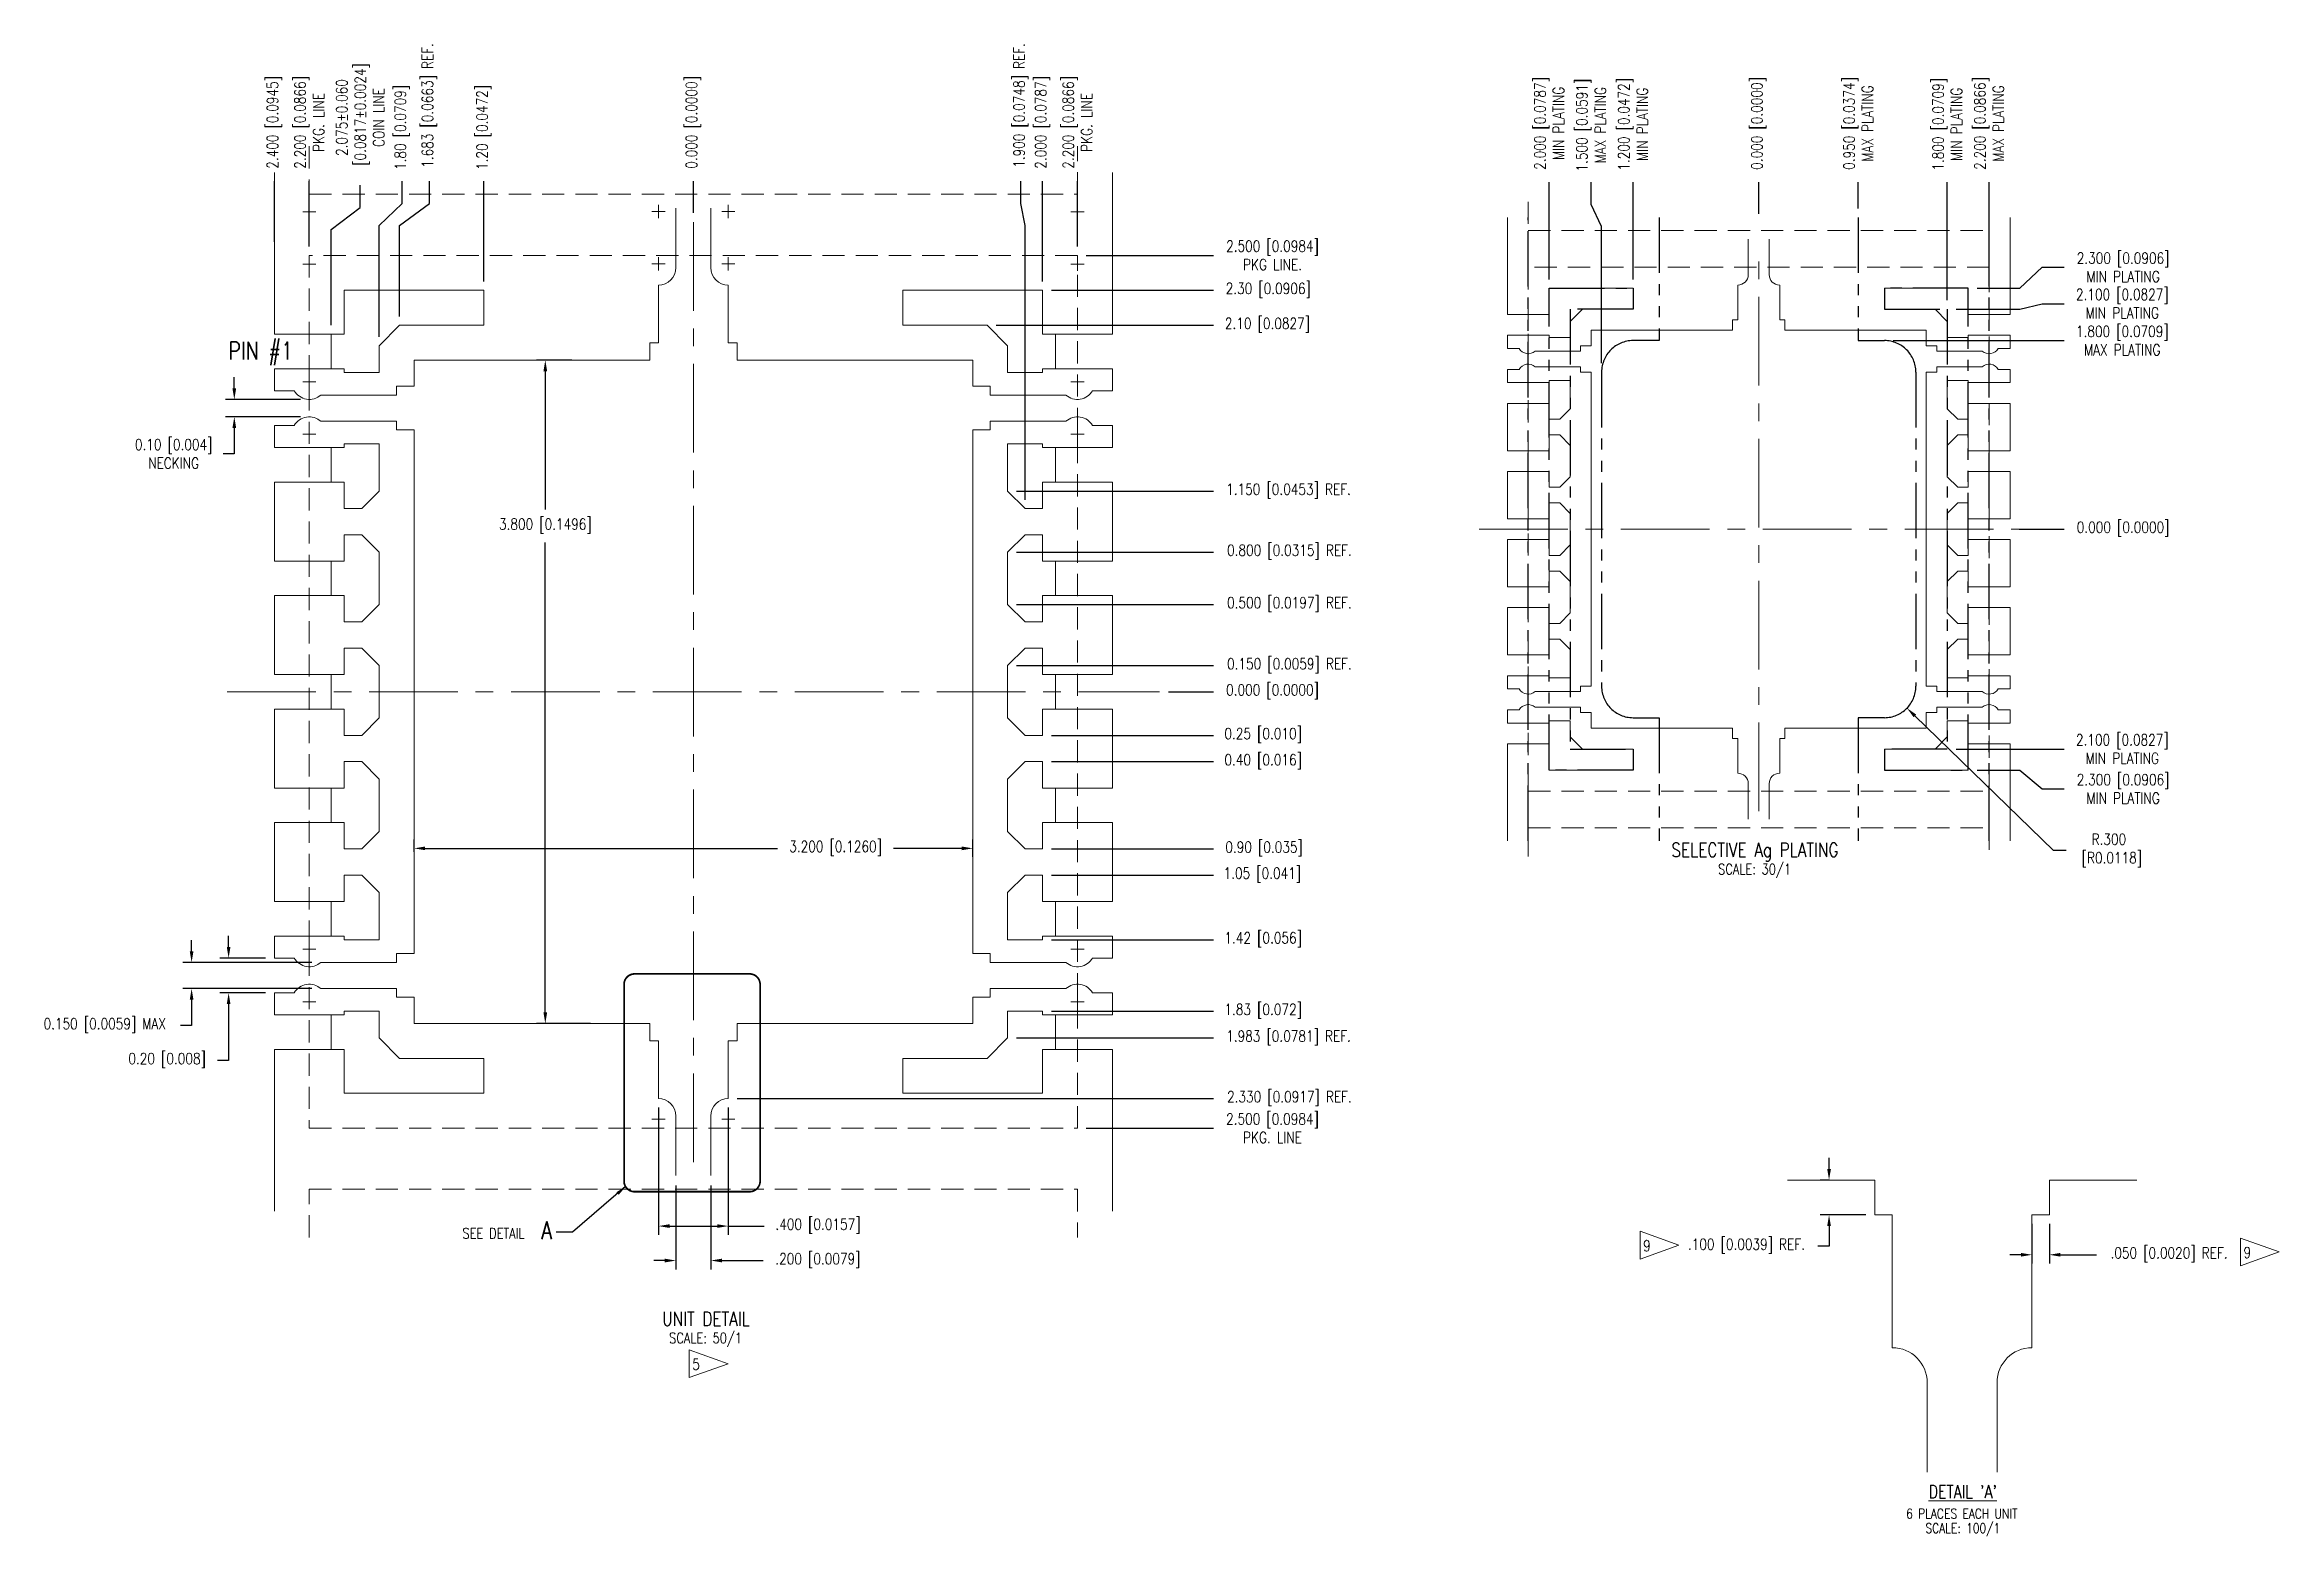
# Model space of a CAD drawing. Extents: x 18 to 657, y 89 to 516.
import ezdxf
from ezdxf.enums import TextEntityAlignment as Align

# ---------------------------------------------------------------- set-up
doc = ezdxf.new("R2010")
doc.units = 0
doc.header["$LTSCALE"] = 25.4
doc.header["$MEASUREMENT"] = 0
for name, pattern in [('CENTERX2', [4, 2.5, -0.5, 0.5, -0.5]), ('HIDDEN', [0.375, 0.25, -0.125]), ('PHANTOM2', [1.25, 0.625, -0.125, 0.125, -0.125, 0.125, -0.125])]:
    doc.linetypes.add(name, pattern=pattern)
for name, color, linetype, lineweight in [('SH-01_CENTER', 2, 'CENTERX2', 5), ('SH-01_DIM', 4, 'Continuous', 5), ('SH-01_NOTES', 3, 'Continuous', 5), ('SH-01_OBJECT', 7, 'Continuous', 5), ('SH-01_PHANTOM', 1, 'PHANTOM2', 5), ('SH-01_PKG', 5, 'HIDDEN', 5)]:
    doc.layers.add(name, color=color, linetype=linetype, lineweight=lineweight)
doc.layers.add('SH-01_MISC', color=6, linetype='PHANTOM2')
doc.styles.add('COMPLEX', font='COMPLEX', dxfattribs={"width": 0.8})
doc.styles.add('SIMPLEX', font='SIMPLEX.shx', dxfattribs={"width": 0.8})
doc.styles.get("Standard").update_dxf_attribs({"font": 'simplex.shx', "width": 0.82})
doc.dimstyles.get("Standard").update_dxf_attribs({"dimtxt": 3, "dimasz": 4, "dimexe": 1.5, "dimexo": 0.75, "dimgap": 1, "dimtad": 0, "dimdec": 3, "dimlfac": 0.25, "dimzin": 0, "dimdsep": 46, "dimtxsty": 'SIMPLEX', "dimcen": 0.5, "dimadec": 0, "dimazin": 0, "dimtp": 0.025, "dimtfac": 1, "dimtdec": 3, "dimtofl": 0, "dimtmove": 0, "dimatfit": 3, "dimfxl": 1, "dimtolj": 1, "dimtzin": 0, "dimarcsym": 0})
doc.dimstyles.new('Standard x 40', dxfattribs={"dimscale": 25.4, "dimtxt": 0.125, "dimasz": 0.125, "dimexe": 0.1, "dimexo": 0.1, "dimgap": 0.09, "dimtad": 0, "dimtih": 1, "dimtoh": 1, "dimdec": 3, "dimlfac": 0.025, "dimzin": 4, "dimdsep": 46, "dimtxsty": 'SIMPLEX', "dimcen": -0.09, "dimadec": 0, "dimazin": 0, "dimtp": 0.025, "dimtfac": 1, "dimtdec": 3, "dimtofl": 0, "dimtmove": 0, "dimatfit": 3, "dimfxl": 1, "dimtolj": 1, "dimtzin": 0, "dimarcsym": 0})

msp = doc.modelspace()

# ---------------------------------------------------------------- texts
at = {"layer": 'SH-01_NOTES', "width": 0.8}
for s, height, p in [('PIN #1', 5, (79.3772, 427.9401)), ('9', 3.175, (476.3775, 171.9173)), ('9', 3.175, (648.3334, 169.9718)), ('5', 3.175, (204.0612, 137.9729))]:
    msp.add_text(s, height=height, dxfattribs=at).set_placement(p, align=Align.MIDDLE)
at = {"layer": 'SH-01_NOTES', "style": 'COMPLEX', "width": 0.8}
for s, height, p in [('SELECTIVE Ag PLATING', 4, (507.3197, 283.3301)), ('UNIT DETAIL', 4, (206.8851, 149.0253)), ("%%UDETAIL 'A'", 3.733333, (566.8336, 99.6277))]:
    msp.add_text(s, height=height, dxfattribs=at).set_placement(p, align=Align.CENTER)
at = {"layer": 'SH-01_NOTES', "width": 0.8}
for s, height, p in [('SCALE: 30/1', 3, (507.2156, 278.2913)), ('SCALE: 50/1', 3, (206.781, 143.9865)), ('6 PLACES EACH UNIT', 2.8, (566.5527, 93.7989)), ('SCALE: 100/1', 2.8, (566.8725, 89.6284))]:
    msp.add_text(s, height=height, dxfattribs=at).set_placement(p, align=Align.CENTER)
msp.add_text('SEE DETAIL', height=3, dxfattribs=at).set_placement((137.1519, 173.9542))
msp.add_attdef('A', (159.7371, 173.8304), 'A', height=5, dxfattribs=at)

# ---------------------------------------------------------------- blocks, each defined once
blk = doc.blocks.new('*D0')
at = {"layer": 'Defpoints', "color": 0, "transparency": 16777216}
for p in [(93.29, 476.81), (93.29, 455.58), (203.29, 330.58)]:
    blk.add_point(p, dxfattribs=at)
at = {"layer": 'SH-01_DIM', "color": 0, "lineweight": -2, "transparency": 16777216}
blk.add_line((93.29, 458.12), (93.29, 476.81), dxfattribs=at)
at = {"layer": 'SH-01_DIM', "color": 0, "transparency": 16777216, "insert": (93.29, 493.67), "char_height": 3.175, "attachment_point": 5, "rotation": 90, "style": 'SIMPLEX'}
blk.add_mtext('\\A1;2.200 [0.0866]\\PPKG. LINE', dxfattribs=at)
blk = doc.blocks.new('*D1')
at = {"layer": 'Defpoints', "color": 0, "transparency": 16777216}
for p in [(313.29, 476.81), (313.29, 455.58), (203.29, 330.58)]:
    blk.add_point(p, dxfattribs=at)
at = {"layer": 'SH-01_DIM', "color": 0, "lineweight": -2, "transparency": 16777216}
blk.add_line((313.29, 458.12), (313.29, 476.81), dxfattribs=at)
at = {"layer": 'SH-01_DIM', "color": 0, "transparency": 16777216, "insert": (313.29, 493.67), "char_height": 3.175, "attachment_point": 5, "rotation": 90, "style": 'SIMPLEX'}
blk.add_mtext('\\A1;2.200 [0.0866]\\PPKG. LINE', dxfattribs=at)
blk = doc.blocks.new('*D2')
at = {"layer": 'Defpoints', "color": 0, "transparency": 16777216}
for p in [(123.29, 282.23), (283.29, 285.74), (283.29, 280.77)]:
    blk.add_point(p, dxfattribs=at)
at = {"layer": 'SH-01_DIM', "color": 0, "lineweight": -2, "transparency": 16777216}
for p, q in [((123.29, 284.77), (123.29, 288.28)), ((283.29, 283.31), (283.29, 288.28)), ((126.46, 285.74), (227.4, 285.74)), ((280.11, 285.74), (260.64, 285.74))]:
    blk.add_line(p, q, dxfattribs=at)
at = {"layer": 'SH-01_DIM', "color": 0, "transparency": 16777216}
for points in [[(126.46, 286.27), (126.46, 285.21), (123.29, 285.74)], [(280.11, 286.27), (280.11, 285.21), (283.29, 285.74)]]:
    blk.add_solid(points, dxfattribs=at)
at = {"layer": 'SH-01_DIM', "color": 0, "transparency": 16777216, "insert": (244.02, 285.74), "char_height": 3.175, "attachment_point": 5, "style": 'SIMPLEX'}
blk.add_mtext('\\A1;3.200 [0.1260]', dxfattribs=at)
blk = doc.blocks.new('*D3')
at = {"layer": 'Defpoints', "color": 0, "transparency": 16777216}
for p in [(170.98, 425.58), (160.88, 235.58), (176.37, 235.58)]:
    blk.add_point(p, dxfattribs=at)
at = {"layer": 'SH-01_DIM', "color": 0, "lineweight": -2, "transparency": 16777216}
for p, q in [((168.44, 425.58), (158.34, 425.58)), ((160.88, 422.4), (160.88, 382.79)), ((160.88, 238.75), (160.88, 373.38)), ((173.83, 235.58), (158.34, 235.58))]:
    blk.add_line(p, q, dxfattribs=at)
at = {"layer": 'SH-01_DIM', "color": 0, "transparency": 16777216}
for points in [[(160.35, 422.4), (161.41, 422.4), (160.88, 425.58)], [(160.35, 238.75), (161.41, 238.75), (160.88, 235.58)]]:
    blk.add_solid(points, dxfattribs=at)
at = {"layer": 'SH-01_DIM', "color": 0, "transparency": 16777216, "insert": (160.88, 378.08), "char_height": 3.175, "attachment_point": 5, "style": 'SIMPLEX'}
blk.add_mtext('\\A1;3.800 [0.1496]', dxfattribs=at)
blk = doc.blocks.new('*D4')
at = {"layer": 'Defpoints', "color": 0, "transparency": 16777216}
for p in [(203.29, 476.81), (203.29, 465.26), (203.29, 330.58)]:
    blk.add_point(p, dxfattribs=at)
at = {"layer": 'SH-01_DIM', "color": 0, "lineweight": -2, "transparency": 16777216}
blk.add_line((203.29, 467.8), (203.29, 476.81), dxfattribs=at)
at = {"layer": 'SH-01_DIM', "color": 0, "transparency": 16777216, "insert": (203.29, 493.67), "char_height": 3.175, "attachment_point": 5, "rotation": 90, "style": 'SIMPLEX'}
blk.add_mtext('\\A1;0.000 [0.0000]', dxfattribs=at)
blk = doc.blocks.new('*D5')
at = {"layer": 'Defpoints', "color": 0, "transparency": 16777216}
for p in [(83.29, 476.81), (83.29, 456.88), (203.29, 330.58)]:
    blk.add_point(p, dxfattribs=at)
at = {"layer": 'SH-01_DIM', "color": 0, "lineweight": -2, "transparency": 16777216}
blk.add_line((83.29, 459.42), (83.29, 476.81), dxfattribs=at)
at = {"layer": 'SH-01_DIM', "color": 0, "transparency": 16777216, "insert": (83.29, 493.67), "char_height": 3.175, "attachment_point": 5, "rotation": 90, "style": 'SIMPLEX'}
blk.add_mtext('\\A1;2.400 [0.0945]', dxfattribs=at)
blk = doc.blocks.new('*D6')
at = {"layer": 'Defpoints', "color": 0, "transparency": 16777216}
for p in [(143.29, 476.81), (143.29, 445.58), (203.29, 330.58)]:
    blk.add_point(p, dxfattribs=at)
at = {"layer": 'SH-01_DIM', "color": 0, "lineweight": -2, "transparency": 16777216}
blk.add_line((143.29, 448.12), (143.29, 476.81), dxfattribs=at)
at = {"layer": 'SH-01_DIM', "color": 0, "transparency": 16777216, "insert": (143.29, 492.22), "char_height": 3.175, "attachment_point": 5, "rotation": 90, "style": 'SIMPLEX'}
blk.add_mtext('\\A1;1.20 [0.0472]', dxfattribs=at)
blk = doc.blocks.new('*D7')
at = {"layer": 'Defpoints', "color": 0, "transparency": 16777216}
for p in [(303.29, 476.81), (303.29, 445.58), (203.29, 330.58)]:
    blk.add_point(p, dxfattribs=at)
at = {"layer": 'SH-01_DIM', "color": 0, "lineweight": -2, "transparency": 16777216}
blk.add_line((303.29, 448.12), (303.29, 476.81), dxfattribs=at)
at = {"layer": 'SH-01_DIM', "color": 0, "transparency": 16777216, "insert": (303.29, 493.67), "char_height": 3.175, "attachment_point": 5, "rotation": 90, "style": 'SIMPLEX'}
blk.add_mtext('\\A1;2.000 [0.0787]', dxfattribs=at)
blk = doc.blocks.new('*D8')
at = {"layer": 'Defpoints', "color": 0, "transparency": 16777216}
for p in [(127.68, 476.81), (119.15, 435.58), (203.29, 330.58)]:
    blk.add_point(p, dxfattribs=at)
at = {"layer": 'SH-01_DIM', "color": 0, "lineweight": -2, "transparency": 16777216}
for p, q in [((127.68, 470.46), (127.68, 476.81)), ((119.15, 464.11), (127.68, 470.46)), ((119.15, 438.12), (119.15, 464.11))]:
    blk.add_line(p, q, dxfattribs=at)
at = {"layer": 'SH-01_DIM', "color": 0, "transparency": 16777216, "insert": (127.68, 498.51), "char_height": 3.175, "attachment_point": 5, "rotation": 90, "style": 'SIMPLEX'}
blk.add_mtext('\\A1;1.683 [0.0663] REF.', dxfattribs=at)
blk = doc.blocks.new('*D9')
at = {"layer": 'Defpoints', "color": 0, "transparency": 16777216}
for p in [(119.89, 476.81), (113.29, 429.72), (203.29, 330.58)]:
    blk.add_point(p, dxfattribs=at)
at = {"layer": 'SH-01_DIM', "color": 0, "lineweight": -2, "transparency": 16777216}
for p, q in [((119.89, 470.46), (119.89, 476.81)), ((113.29, 464.11), (119.89, 470.46)), ((113.29, 432.26), (113.29, 464.11))]:
    blk.add_line(p, q, dxfattribs=at)
at = {"layer": 'SH-01_DIM', "color": 0, "transparency": 16777216, "insert": (119.89, 492.22), "char_height": 3.175, "attachment_point": 5, "rotation": 90, "style": 'SIMPLEX'}
blk.add_mtext('\\A1;1.80 [0.0709]', dxfattribs=at)
blk = doc.blocks.new('*D10')
at = {"layer": 'Defpoints', "color": 0, "transparency": 16777216}
for p in [(297.1, 476.81), (298.29, 383.06), (203.29, 330.58)]:
    blk.add_point(p, dxfattribs=at)
at = {"layer": 'SH-01_DIM', "color": 0, "lineweight": -2, "transparency": 16777216}
for p, q in [((297.1, 470.46), (297.1, 476.81)), ((298.29, 464.11), (297.1, 470.46)), ((298.29, 385.6), (298.29, 464.11))]:
    blk.add_line(p, q, dxfattribs=at)
at = {"layer": 'SH-01_DIM', "color": 0, "transparency": 16777216, "insert": (297.1, 498.51), "char_height": 3.175, "attachment_point": 5, "rotation": 90, "style": 'SIMPLEX'}
blk.add_mtext('\\A1;1.900 [0.0748] REF.', dxfattribs=at)
blk = doc.blocks.new('*D15')
at = {"layer": 'Defpoints', "color": 0, "transparency": 16777216}
for p in [(203.29, 330.58), (336.78, 330.58), (352.29, 330.58)]:
    blk.add_point(p, dxfattribs=at)
at = {"layer": 'SH-01_DIM', "color": 0, "lineweight": -2, "transparency": 16777216}
blk.add_line((339.32, 330.58), (352.29, 330.58), dxfattribs=at)
at = {"layer": 'SH-01_DIM', "color": 0, "transparency": 16777216, "insert": (369.15, 330.58), "char_height": 3.175, "attachment_point": 5, "style": 'SIMPLEX'}
blk.add_mtext('\\A1;0.000 [0.0000]', dxfattribs=at)
blk = doc.blocks.new('*D11')
at = {"layer": 'Defpoints', "color": 0, "transparency": 16777216}
for p in [(313.29, 455.58), (352.29, 455.58), (203.29, 330.58)]:
    blk.add_point(p, dxfattribs=at)
at = {"layer": 'SH-01_DIM', "color": 0, "lineweight": -2, "transparency": 16777216}
blk.add_line((315.83, 455.58), (352.29, 455.58), dxfattribs=at)
at = {"layer": 'SH-01_DIM', "color": 0, "transparency": 16777216, "insert": (369.15, 455.58), "char_height": 3.175, "attachment_point": 5, "style": 'SIMPLEX'}
blk.add_mtext('\\A1;2.500 [0.0984]\\PPKG LINE.', dxfattribs=at)
blk = doc.blocks.new('*D12')
at = {"layer": 'Defpoints', "color": 0, "transparency": 16777216}
for p in [(203.29, 330.58), (313.29, 205.58), (352.29, 205.58)]:
    blk.add_point(p, dxfattribs=at)
at = {"layer": 'SH-01_DIM', "color": 0, "lineweight": -2, "transparency": 16777216}
blk.add_line((315.83, 205.58), (352.29, 205.58), dxfattribs=at)
at = {"layer": 'SH-01_DIM', "color": 0, "transparency": 16777216, "insert": (369.15, 205.58), "char_height": 3.175, "attachment_point": 5, "style": 'SIMPLEX'}
blk.add_mtext('\\A1;2.500 [0.0984]\\PPKG. LINE', dxfattribs=at)
blk = doc.blocks.new('*D13')
at = {"layer": 'Defpoints', "color": 0, "transparency": 16777216}
for p in [(293.29, 338.08), (352.29, 338.08), (203.29, 330.58)]:
    blk.add_point(p, dxfattribs=at)
at = {"layer": 'SH-01_DIM', "color": 0, "lineweight": -2, "transparency": 16777216}
blk.add_line((295.83, 338.08), (352.29, 338.08), dxfattribs=at)
at = {"layer": 'SH-01_DIM', "color": 0, "transparency": 16777216, "insert": (373.99, 338.08), "char_height": 3.175, "attachment_point": 5, "style": 'SIMPLEX'}
blk.add_mtext('\\A1;0.150 [0.0059] REF.', dxfattribs=at)
blk = doc.blocks.new('*D14')
at = {"layer": 'Defpoints', "color": 0, "transparency": 16777216}
for p in [(303.29, 445.58), (352.29, 445.58), (203.29, 330.58)]:
    blk.add_point(p, dxfattribs=at)
at = {"layer": 'SH-01_DIM', "color": 0, "lineweight": -2, "transparency": 16777216}
blk.add_line((305.83, 445.58), (352.29, 445.58), dxfattribs=at)
at = {"layer": 'SH-01_DIM', "color": 0, "transparency": 16777216, "insert": (367.94, 445.58), "char_height": 3.175, "attachment_point": 5, "style": 'SIMPLEX'}
blk.add_mtext('\\A1;2.30 [0.0906]', dxfattribs=at)
blk = doc.blocks.new('*D16')
at = {"layer": 'Defpoints', "color": 0, "transparency": 16777216}
for p in [(293.29, 355.58), (352.29, 355.58), (203.29, 330.58)]:
    blk.add_point(p, dxfattribs=at)
at = {"layer": 'SH-01_DIM', "color": 0, "lineweight": -2, "transparency": 16777216}
blk.add_line((295.83, 355.58), (352.29, 355.58), dxfattribs=at)
at = {"layer": 'SH-01_DIM', "color": 0, "transparency": 16777216, "insert": (373.99, 355.58), "char_height": 3.175, "attachment_point": 5, "style": 'SIMPLEX'}
blk.add_mtext('\\A1;0.500 [0.0197] REF.', dxfattribs=at)
blk = doc.blocks.new('*D17')
at = {"layer": 'Defpoints', "color": 0, "transparency": 16777216}
for p in [(293.29, 370.58), (352.29, 370.58), (203.29, 330.58)]:
    blk.add_point(p, dxfattribs=at)
at = {"layer": 'SH-01_DIM', "color": 0, "lineweight": -2, "transparency": 16777216}
blk.add_line((295.83, 370.58), (352.29, 370.58), dxfattribs=at)
at = {"layer": 'SH-01_DIM', "color": 0, "transparency": 16777216, "insert": (373.99, 370.58), "char_height": 3.175, "attachment_point": 5, "style": 'SIMPLEX'}
blk.add_mtext('\\A1;0.800 [0.0315] REF.', dxfattribs=at)
blk = doc.blocks.new('*D18')
at = {"layer": 'Defpoints', "color": 0, "transparency": 16777216}
for p in [(293.29, 388.06), (352.29, 388.06), (203.29, 330.58)]:
    blk.add_point(p, dxfattribs=at)
at = {"layer": 'SH-01_DIM', "color": 0, "lineweight": -2, "transparency": 16777216}
blk.add_line((295.83, 388.06), (352.29, 388.06), dxfattribs=at)
at = {"layer": 'SH-01_DIM', "color": 0, "transparency": 16777216, "insert": (373.74, 388.06), "char_height": 3.175, "attachment_point": 5, "style": 'SIMPLEX'}
blk.add_mtext('\\A1;1.150 [0.0453] REF.', dxfattribs=at)
blk = doc.blocks.new('*D19')
at = {"layer": 'Defpoints', "color": 0, "transparency": 16777216}
for p in [(287.43, 435.58), (352.29, 435.58), (203.29, 330.58)]:
    blk.add_point(p, dxfattribs=at)
at = {"layer": 'SH-01_DIM', "color": 0, "lineweight": -2, "transparency": 16777216}
blk.add_line((289.97, 435.58), (352.29, 435.58), dxfattribs=at)
at = {"layer": 'SH-01_DIM', "color": 0, "transparency": 16777216, "insert": (367.7, 435.58), "char_height": 3.175, "attachment_point": 5, "style": 'SIMPLEX'}
blk.add_mtext('\\A1;2.10 [0.0827]', dxfattribs=at)
blk = doc.blocks.new('*D20')
at = {"layer": 'Defpoints', "color": 0, "transparency": 16777216}
for p in [(203.29, 330.58), (293.29, 231.44), (352.29, 231.44)]:
    blk.add_point(p, dxfattribs=at)
at = {"layer": 'SH-01_DIM', "color": 0, "lineweight": -2, "transparency": 16777216}
blk.add_line((295.83, 231.44), (352.29, 231.44), dxfattribs=at)
at = {"layer": 'SH-01_DIM', "color": 0, "transparency": 16777216, "insert": (373.74, 231.44), "char_height": 3.175, "attachment_point": 5, "style": 'SIMPLEX'}
blk.add_mtext('\\A1;1.983 [0.0781] REF.', dxfattribs=at)
blk = doc.blocks.new('*D21')
at = {"layer": 'Defpoints', "color": 0, "transparency": 16777216}
for p in [(203.29, 330.58), (303.29, 278.1), (352.29, 278.1)]:
    blk.add_point(p, dxfattribs=at)
at = {"layer": 'SH-01_DIM', "color": 0, "lineweight": -2, "transparency": 16777216}
blk.add_line((305.83, 278.1), (352.29, 278.1), dxfattribs=at)
at = {"layer": 'SH-01_DIM', "color": 0, "transparency": 16777216, "insert": (366.24, 278.1), "char_height": 3.175, "attachment_point": 5, "style": 'SIMPLEX'}
blk.add_mtext('\\A1;1.05 [0.041]', dxfattribs=at)
blk = doc.blocks.new('*D22')
at = {"layer": 'Defpoints', "color": 0, "transparency": 16777216}
for p in [(203.29, 330.58), (303.29, 285.58), (352.29, 285.58)]:
    blk.add_point(p, dxfattribs=at)
at = {"layer": 'SH-01_DIM', "color": 0, "lineweight": -2, "transparency": 16777216}
blk.add_line((305.83, 285.58), (352.29, 285.58), dxfattribs=at)
at = {"layer": 'SH-01_DIM', "color": 0, "transparency": 16777216, "insert": (366.73, 285.58), "char_height": 3.175, "attachment_point": 5, "style": 'SIMPLEX'}
blk.add_mtext('\\A1;0.90 [0.035]', dxfattribs=at)
blk = doc.blocks.new('*D23')
at = {"layer": 'Defpoints', "color": 0, "transparency": 16777216}
for p in [(203.29, 330.58), (303.29, 318.08), (352.29, 318.08)]:
    blk.add_point(p, dxfattribs=at)
at = {"layer": 'SH-01_DIM', "color": 0, "lineweight": -2, "transparency": 16777216}
blk.add_line((305.83, 318.08), (352.29, 318.08), dxfattribs=at)
at = {"layer": 'SH-01_DIM', "color": 0, "transparency": 16777216, "insert": (366.49, 318.08), "char_height": 3.175, "attachment_point": 5, "style": 'SIMPLEX'}
blk.add_mtext('\\A1;0.25 [0.010] ', dxfattribs=at)
blk = doc.blocks.new('*D24')
at = {"layer": 'Defpoints', "color": 0, "transparency": 16777216}
for p in [(203.29, 330.58), (303.29, 310.58), (352.29, 310.58)]:
    blk.add_point(p, dxfattribs=at)
at = {"layer": 'SH-01_DIM', "color": 0, "lineweight": -2, "transparency": 16777216}
blk.add_line((305.83, 310.58), (352.29, 310.58), dxfattribs=at)
at = {"layer": 'SH-01_DIM', "color": 0, "transparency": 16777216, "insert": (366.49, 310.58), "char_height": 3.175, "attachment_point": 5, "style": 'SIMPLEX'}
blk.add_mtext('\\A1;0.40 [0.016]', dxfattribs=at)
blk = doc.blocks.new('*D25')
at = {"layer": 'Defpoints', "color": 0, "transparency": 16777216}
for p in [(203.29, 330.58), (303.29, 259.58), (352.29, 259.58)]:
    blk.add_point(p, dxfattribs=at)
at = {"layer": 'SH-01_DIM', "color": 0, "lineweight": -2, "transparency": 16777216}
blk.add_line((305.83, 259.58), (352.29, 259.58), dxfattribs=at)
at = {"layer": 'SH-01_DIM', "color": 0, "transparency": 16777216, "insert": (366.49, 259.58), "char_height": 3.175, "attachment_point": 5, "style": 'SIMPLEX'}
blk.add_mtext('\\A1;1.42 [0.056]', dxfattribs=at)
blk = doc.blocks.new('*D26')
at = {"layer": 'Defpoints', "color": 0, "transparency": 16777216}
for p in [(107.89, 475.66), (99.54, 433.03), (203.29, 330.58)]:
    blk.add_point(p, dxfattribs=at)
at = {"layer": 'SH-01_DIM', "color": 0, "lineweight": -2, "transparency": 16777216}
for p, q in [((107.89, 469.31), (107.89, 475.66)), ((99.54, 462.96), (107.89, 469.31)), ((99.54, 435.57), (99.54, 462.96))]:
    blk.add_line(p, q, dxfattribs=at)
at = {"layer": 'SH-01_DIM', "color": 0, "transparency": 16777216, "insert": (107.89, 495.06), "char_height": 3.175, "attachment_point": 5, "rotation": 90, "style": 'SIMPLEX'}
blk.add_mtext('\\A1;2.075±0.060\\P [0.0817±0.0024]\\PCOIN LINE', dxfattribs=at)
blk = doc.blocks.new('*D27')
at = {"layer": 'Defpoints', "color": 0, "transparency": 16777216}
for p in [(193.29, 214.08), (213.29, 214.08), (213.29, 177.55)]:
    blk.add_point(p, dxfattribs=at)
at = {"layer": 'SH-01_DIM', "color": 0, "lineweight": -2, "transparency": 16777216}
for p, q in [((193.29, 211.54), (193.29, 175.01)), ((213.29, 211.54), (213.29, 175.01)), ((196.46, 177.55), (210.11, 177.55)), ((213.29, 177.55), (223.57, 177.55))]:
    blk.add_line(p, q, dxfattribs=at)
at = {"layer": 'SH-01_DIM', "color": 0, "transparency": 16777216}
for points in [[(196.46, 178.08), (196.46, 177.02), (193.29, 177.55)], [(210.11, 178.08), (210.11, 177.02), (213.29, 177.55)]]:
    blk.add_solid(points, dxfattribs=at)
at = {"layer": 'SH-01_DIM', "color": 0, "transparency": 16777216, "insert": (238.98, 177.55), "char_height": 3.175, "attachment_point": 5, "style": 'SIMPLEX'}
blk.add_mtext('\\A1;.400 [0.0157]', dxfattribs=at)
blk = doc.blocks.new('*D28')
at = {"layer": 'Defpoints', "color": 0, "transparency": 16777216}
for p in [(198.29, 191.68), (208.29, 191.68), (208.29, 167.68)]:
    blk.add_point(p, dxfattribs=at)
at = {"layer": 'SH-01_DIM', "color": 0, "lineweight": -2, "transparency": 16777216}
for p, q in [((198.29, 189.14), (198.29, 165.14)), ((208.29, 189.14), (208.29, 165.14)), ((195.11, 167.68), (191.94, 167.68)), ((211.46, 167.68), (223.31, 167.68))]:
    blk.add_line(p, q, dxfattribs=at)
at = {"layer": 'SH-01_DIM', "color": 0, "transparency": 16777216}
for points in [[(195.11, 168.21), (195.11, 167.15), (198.29, 167.68)], [(211.46, 168.21), (211.46, 167.15), (208.29, 167.68)]]:
    blk.add_solid(points, dxfattribs=at)
at = {"layer": 'SH-01_DIM', "color": 0, "transparency": 16777216, "insert": (238.96, 167.68), "char_height": 3.175, "attachment_point": 5, "style": 'SIMPLEX'}
blk.add_mtext('\\A1;.200 [0.0079]', dxfattribs=at)
blk = doc.blocks.new('*D29')
at = {"layer": 'Defpoints', "color": 0, "transparency": 16777216}
for p in [(203.29, 330.58), (213.29, 214.08), (352.29, 214.08)]:
    blk.add_point(p, dxfattribs=at)
at = {"layer": 'SH-01_DIM', "color": 0, "lineweight": -2, "transparency": 16777216}
blk.add_line((215.83, 214.08), (352.29, 214.08), dxfattribs=at)
at = {"layer": 'SH-01_DIM', "color": 0, "transparency": 16777216, "insert": (373.99, 214.08), "char_height": 3.175, "attachment_point": 5, "style": 'SIMPLEX'}
blk.add_mtext('\\A1;2.330 [0.0917] REF.', dxfattribs=at)
blk = doc.blocks.new('*D30')
at = {"layer": 'Defpoints', "color": 0, "transparency": 16777216}
for p in [(203.29, 330.58), (303.29, 239.08), (352.29, 239.08)]:
    blk.add_point(p, dxfattribs=at)
at = {"layer": 'SH-01_DIM', "color": 0, "lineweight": -2, "transparency": 16777216}
blk.add_line((305.83, 239.08), (352.29, 239.08), dxfattribs=at)
at = {"layer": 'SH-01_DIM', "color": 0, "transparency": 16777216, "insert": (366.49, 239.08), "char_height": 3.175, "attachment_point": 5, "style": 'SIMPLEX'}
blk.add_mtext('\\A1;1.83 [0.072]', dxfattribs=at)
blk = doc.blocks.new('*D31')
at = {"layer": 'Defpoints', "color": 0, "transparency": 16777216}
for p in [(83.29, 254.33), (70.18, 244.33), (83.29, 244.33)]:
    blk.add_point(p, dxfattribs=at)
at = {"layer": 'SH-01_DIM', "color": 0, "lineweight": -2, "transparency": 16777216}
for p, q in [((70.18, 257.5), (70.18, 260.68)), ((80.75, 254.33), (67.64, 254.33)), ((80.75, 244.33), (67.64, 244.33)), ((70.18, 241.15), (70.18, 225)), ((70.18, 225), (67.01, 225))]:
    blk.add_line(p, q, dxfattribs=at)
at = {"layer": 'SH-01_DIM', "color": 0, "transparency": 16777216}
for points in [[(69.66, 257.5), (70.71, 257.5), (70.18, 254.33)], [(69.66, 241.15), (70.71, 241.15), (70.18, 244.33)]]:
    blk.add_solid(points, dxfattribs=at)
at = {"layer": 'SH-01_DIM', "color": 0, "transparency": 16777216, "insert": (52.57, 225), "char_height": 3.175, "attachment_point": 5, "style": 'SIMPLEX'}
blk.add_mtext('\\A1;0.20 [0.008]', dxfattribs=at)
blk = doc.blocks.new('*D32')
at = {"layer": 'Defpoints', "color": 0, "transparency": 16777216}
for p in [(586.66, 180.73), (591.66, 180.73), (591.66, 169.33)]:
    blk.add_point(p, dxfattribs=at)
at = {"layer": 'SH-01_DIM', "color": 0, "lineweight": -2, "transparency": 16777216}
for p, q in [((586.66, 178.19), (586.66, 166.79)), ((591.66, 178.19), (591.66, 166.79)), ((583.48, 169.33), (580.31, 169.33)), ((594.83, 169.33), (605.19, 169.33))]:
    blk.add_line(p, q, dxfattribs=at)
at = {"layer": 'SH-01_DIM', "color": 0, "transparency": 16777216}
for points in [[(583.48, 169.86), (583.48, 168.8), (586.66, 169.33)], [(594.83, 169.86), (594.83, 168.8), (591.66, 169.33)]]:
    blk.add_solid(points, dxfattribs=at)
at = {"layer": 'SH-01_DIM', "color": 0, "transparency": 16777216, "insert": (625.92, 169.33), "char_height": 3.175, "attachment_point": 5, "style": 'SIMPLEX'}
blk.add_mtext('\\A1;.050 [0.0020] REF.', dxfattribs=at)
blk = doc.blocks.new('*D33')
at = {"layer": 'Defpoints', "color": 0, "transparency": 16777216}
for p in [(531.16, 190.73), (528.55, 180.73), (541.66, 180.73)]:
    blk.add_point(p, dxfattribs=at)
at = {"layer": 'SH-01_DIM', "color": 0, "lineweight": -2, "transparency": 16777216}
for p, q in [((528.55, 193.9), (528.55, 197.08)), ((528.62, 190.73), (526.01, 190.73)), ((539.12, 180.73), (526.01, 180.73)), ((528.55, 177.55), (528.55, 171.8)), ((528.55, 171.8), (525.37, 171.8))]:
    blk.add_line(p, q, dxfattribs=at)
at = {"layer": 'SH-01_DIM', "color": 0, "transparency": 16777216}
for points in [[(528.02, 193.9), (529.08, 193.9), (528.55, 190.73)], [(528.02, 177.55), (529.08, 177.55), (528.55, 180.73)]]:
    blk.add_solid(points, dxfattribs=at)
at = {"layer": 'SH-01_DIM', "color": 0, "transparency": 16777216, "insert": (504.88, 171.8), "char_height": 3.175, "attachment_point": 5, "style": 'SIMPLEX'}
blk.add_mtext('\\A1;.100 [0.0039] REF.', dxfattribs=at)
blk = doc.blocks.new('*D34')
at = {"layer": 'Defpoints', "color": 0, "transparency": 16777216}
for p in [(96.6, 253.08), (59.58, 245.58), (96.6, 245.58)]:
    blk.add_point(p, dxfattribs=at)
at = {"layer": 'SH-01_DIM', "color": 0, "lineweight": -2, "transparency": 16777216}
for p, q in [((59.58, 256.25), (59.58, 259.43)), ((94.06, 253.08), (57.04, 253.08)), ((94.06, 245.58), (57.04, 245.58)), ((59.58, 242.4), (59.58, 234.99)), ((59.58, 234.99), (56.4, 234.99))]:
    blk.add_line(p, q, dxfattribs=at)
at = {"layer": 'SH-01_DIM', "color": 0, "transparency": 16777216}
for points in [[(59.05, 256.25), (60.11, 256.25), (59.58, 253.08)], [(59.05, 242.4), (60.11, 242.4), (59.58, 245.58)]]:
    blk.add_solid(points, dxfattribs=at)
at = {"layer": 'SH-01_DIM', "color": 0, "transparency": 16777216, "insert": (34.7, 234.99), "char_height": 3.175, "attachment_point": 5, "style": 'SIMPLEX'}
blk.add_mtext('\\A1;0.150 [0.0059] MAX', dxfattribs=at)
blk = doc.blocks.new('*D35')
at = {"layer": 'Defpoints', "color": 0, "transparency": 16777216}
for p in [(93.29, 414.33), (71.81, 409.33), (93.29, 409.33)]:
    blk.add_point(p, dxfattribs=at)
at = {"layer": 'SH-01_DIM', "color": 0, "lineweight": -2, "transparency": 16777216}
for p, q in [((71.81, 417.5), (71.81, 420.68)), ((90.75, 414.33), (69.27, 414.33)), ((90.75, 409.33), (69.27, 409.33)), ((71.81, 406.15), (71.81, 398.74)), ((71.81, 398.74), (68.64, 398.74))]:
    blk.add_line(p, q, dxfattribs=at)
at = {"layer": 'SH-01_DIM', "color": 0, "transparency": 16777216}
for points in [[(71.28, 417.5), (72.34, 417.5), (71.81, 414.33)], [(71.28, 406.15), (72.34, 406.15), (71.81, 409.33)]]:
    blk.add_solid(points, dxfattribs=at)
at = {"layer": 'SH-01_DIM', "color": 0, "transparency": 16777216, "insert": (54.44, 398.74), "char_height": 3.175, "attachment_point": 5, "style": 'SIMPLEX'}
blk.add_mtext('\\A1;0.10 [0.004]\\PNECKING', dxfattribs=at)
blk = doc.blocks.new('*D36')
at = {"layer": 'Defpoints', "color": 0, "transparency": 16777216}
for p in [(508.41, 377.17), (580.41, 377.17), (595.91, 377.17)]:
    blk.add_point(p, dxfattribs=at)
at = {"layer": 'SH-01_DIM', "color": 0, "lineweight": -2, "transparency": 16777216}
blk.add_line((582.95, 377.17), (595.91, 377.17), dxfattribs=at)
at = {"layer": 'SH-01_DIM', "color": 0, "transparency": 16777216, "insert": (612.77, 377.17), "char_height": 3.175, "attachment_point": 5, "style": 'SIMPLEX'}
blk.add_mtext('\\A1;0.000 [0.0000]', dxfattribs=at)
blk = doc.blocks.new('*D37')
at = {"layer": 'Defpoints', "color": 0, "transparency": 16777216}
for p in [(508.41, 476.51), (508.41, 464.96), (508.41, 377.17)]:
    blk.add_point(p, dxfattribs=at)
at = {"layer": 'SH-01_DIM', "color": 0, "lineweight": -2, "transparency": 16777216}
blk.add_line((508.41, 467.5), (508.41, 476.51), dxfattribs=at)
at = {"layer": 'SH-01_DIM', "color": 0, "transparency": 16777216, "insert": (508.41, 493.37), "char_height": 3.175, "attachment_point": 5, "rotation": 90, "style": 'SIMPLEX'}
blk.add_mtext('\\A1;0.000 [0.0000]', dxfattribs=at)
blk = doc.blocks.new('*D38')
at = {"layer": 'Defpoints', "color": 0, "transparency": 16777216}
for p in [(595.91, 441.74), (562.41, 440.17), (508.41, 377.17)]:
    blk.add_point(p, dxfattribs=at)
at = {"layer": 'SH-01_DIM', "color": 0, "lineweight": -2, "transparency": 16777216}
for p, q in [((583.21, 440.17), (589.56, 441.74)), ((589.56, 441.74), (595.91, 441.74)), ((564.95, 440.17), (583.21, 440.17))]:
    blk.add_line(p, q, dxfattribs=at)
at = {"layer": 'SH-01_DIM', "color": 0, "transparency": 16777216, "insert": (612.53, 441.74), "char_height": 3.175, "attachment_point": 5, "style": 'SIMPLEX'}
blk.add_mtext('\\A1;2.100 [0.0827]\\PMIN PLATING', dxfattribs=at)
blk = doc.blocks.new('*D39')
at = {"layer": 'Defpoints', "color": 0, "transparency": 16777216}
for p in [(595.91, 452.16), (568.41, 446.17), (508.41, 377.17)]:
    blk.add_point(p, dxfattribs=at)
at = {"layer": 'SH-01_DIM', "color": 0, "lineweight": -2, "transparency": 16777216}
for p, q in [((583.21, 446.17), (589.56, 452.16)), ((589.56, 452.16), (595.91, 452.16)), ((570.95, 446.17), (583.21, 446.17))]:
    blk.add_line(p, q, dxfattribs=at)
at = {"layer": 'SH-01_DIM', "color": 0, "transparency": 16777216, "insert": (612.77, 452.16), "char_height": 3.175, "attachment_point": 5, "style": 'SIMPLEX'}
blk.add_mtext('\\A1;2.300 [0.0906]\\PMIN PLATING', dxfattribs=at)
blk = doc.blocks.new('*D40')
at = {"layer": 'Defpoints', "color": 0, "transparency": 16777216}
for p in [(508.41, 377.17), (562.41, 314.17), (595.91, 314.17)]:
    blk.add_point(p, dxfattribs=at)
at = {"layer": 'SH-01_DIM', "color": 0, "lineweight": -2, "transparency": 16777216}
blk.add_line((564.95, 314.17), (595.91, 314.17), dxfattribs=at)
at = {"layer": 'SH-01_DIM', "color": 0, "transparency": 16777216, "insert": (612.53, 314.17), "char_height": 3.175, "attachment_point": 5, "style": 'SIMPLEX'}
blk.add_mtext('\\A1;2.100 [0.0827]\\PMIN PLATING', dxfattribs=at)
blk = doc.blocks.new('*D41')
at = {"layer": 'Defpoints', "color": 0, "transparency": 16777216}
for p in [(508.41, 377.17), (568.41, 308.17), (595.91, 302.77)]:
    blk.add_point(p, dxfattribs=at)
at = {"layer": 'SH-01_DIM', "color": 0, "lineweight": -2, "transparency": 16777216}
for p, q in [((570.95, 308.17), (583.21, 308.17)), ((583.21, 308.17), (589.56, 302.77)), ((589.56, 302.77), (595.91, 302.77))]:
    blk.add_line(p, q, dxfattribs=at)
at = {"layer": 'SH-01_DIM', "color": 0, "transparency": 16777216, "insert": (612.77, 302.77), "char_height": 3.175, "attachment_point": 5, "style": 'SIMPLEX'}
blk.add_mtext('\\A1;2.300 [0.0906]\\PMIN PLATING', dxfattribs=at)
blk = doc.blocks.new('*D42')
at = {"layer": 'Defpoints', "color": 0, "transparency": 16777216}
for p in [(472.41, 476.51), (472.41, 446.17), (508.41, 377.17)]:
    blk.add_point(p, dxfattribs=at)
at = {"layer": 'SH-01_DIM', "color": 0, "lineweight": -2, "transparency": 16777216}
blk.add_line((472.41, 448.71), (472.41, 476.51), dxfattribs=at)
at = {"layer": 'SH-01_DIM', "color": 0, "transparency": 16777216, "insert": (472.41, 493.12), "char_height": 3.175, "attachment_point": 5, "rotation": 90, "style": 'SIMPLEX'}
blk.add_mtext('\\A1;1.200 [0.0472]\\PMIN PLATING', dxfattribs=at)
blk = doc.blocks.new('*D43')
at = {"layer": 'Defpoints', "color": 0, "transparency": 16777216}
for p in [(448.41, 476.51), (448.41, 446.17), (508.41, 377.17)]:
    blk.add_point(p, dxfattribs=at)
at = {"layer": 'SH-01_DIM', "color": 0, "lineweight": -2, "transparency": 16777216}
blk.add_line((448.41, 448.71), (448.41, 476.51), dxfattribs=at)
at = {"layer": 'SH-01_DIM', "color": 0, "transparency": 16777216, "insert": (448.41, 493.37), "char_height": 3.175, "attachment_point": 5, "rotation": 90, "style": 'SIMPLEX'}
blk.add_mtext('\\A1;2.000 [0.0787]\\PMIN PLATING', dxfattribs=at)
blk = doc.blocks.new('*D44')
at = {"layer": 'Defpoints', "color": 0, "transparency": 16777216}
for p in [(562.41, 476.51), (562.41, 440.17), (508.41, 377.17)]:
    blk.add_point(p, dxfattribs=at)
at = {"layer": 'SH-01_DIM', "color": 0, "lineweight": -2, "transparency": 16777216}
blk.add_line((562.41, 442.71), (562.41, 476.51), dxfattribs=at)
at = {"layer": 'SH-01_DIM', "color": 0, "transparency": 16777216, "insert": (562.41, 493.12), "char_height": 3.175, "attachment_point": 5, "rotation": 90, "style": 'SIMPLEX'}
blk.add_mtext('\\A1;1.800 [0.0709]\\PMIN PLATING', dxfattribs=at)
blk = doc.blocks.new('*D45')
at = {"layer": 'Defpoints', "color": 0, "transparency": 16777216}
for p in [(460.41, 476.51), (463.41, 422.17), (508.41, 377.17)]:
    blk.add_point(p, dxfattribs=at)
at = {"layer": 'SH-01_DIM', "color": 0, "lineweight": -2, "transparency": 16777216}
for p, q in [((460.41, 470.16), (460.41, 476.51)), ((463.41, 463.81), (460.41, 470.16)), ((463.41, 424.71), (463.41, 463.81))]:
    blk.add_line(p, q, dxfattribs=at)
at = {"layer": 'SH-01_DIM', "color": 0, "transparency": 16777216, "insert": (460.41, 492.88), "char_height": 3.175, "attachment_point": 5, "rotation": 90, "style": 'SIMPLEX'}
blk.add_mtext('\\A1;1.500 [0.0591]\\PMAX PLATING', dxfattribs=at)
blk = doc.blocks.new('*D46')
at = {"layer": 'Defpoints', "color": 0, "transparency": 16777216}
for p in [(536.91, 476.51), (536.91, 466.43), (508.41, 377.17)]:
    blk.add_point(p, dxfattribs=at)
at = {"layer": 'SH-01_DIM', "color": 0, "lineweight": -2, "transparency": 16777216}
blk.add_line((536.91, 468.97), (536.91, 476.51), dxfattribs=at)
at = {"layer": 'SH-01_DIM', "color": 0, "transparency": 16777216, "insert": (536.91, 493.37), "char_height": 3.175, "attachment_point": 5, "rotation": 90, "style": 'SIMPLEX'}
blk.add_mtext('\\A1;0.950 [0.0374]\\PMAX PLATING', dxfattribs=at)
blk = doc.blocks.new('*D47')
at = {"layer": 'Defpoints', "color": 0, "transparency": 16777216}
for p in [(574.41, 476.51), (574.41, 452.17), (508.41, 377.17)]:
    blk.add_point(p, dxfattribs=at)
at = {"layer": 'SH-01_DIM', "color": 0, "lineweight": -2, "transparency": 16777216}
blk.add_line((574.41, 454.71), (574.41, 476.51), dxfattribs=at)
at = {"layer": 'SH-01_DIM', "color": 0, "transparency": 16777216, "insert": (574.41, 493.37), "char_height": 3.175, "attachment_point": 5, "rotation": 90, "style": 'SIMPLEX'}
blk.add_mtext('\\A1;2.200 [0.0866]\\PMAX PLATING', dxfattribs=at)
blk = doc.blocks.new('*D48')
at = {"layer": 'Defpoints', "color": 0, "transparency": 16777216}
for p in [(544.41, 332.17), (550.86, 325.9)]:
    blk.add_point(p, dxfattribs=at)
at = {"layer": 'SH-01_DIM', "color": 0, "lineweight": -2, "transparency": 16777216}
for p, q in [((592.82, 285.16), (553.14, 323.69)), ((596.48, 285.16), (592.82, 285.16))]:
    blk.add_line(p, q, dxfattribs=at)
at = {"layer": 'SH-01_DIM', "color": 0, "transparency": 16777216}
blk.add_solid([(553.51, 324.06), (552.77, 323.31), (550.86, 325.9)], dxfattribs=at)
at = {"layer": 'SH-01_DIM', "color": 0, "transparency": 16777216, "insert": (608.68, 285.16), "char_height": 3.175, "attachment_point": 5, "style": 'SIMPLEX'}
blk.add_mtext('\\A1;R.300\\P [R0.0118]', dxfattribs=at)
blk = doc.blocks.new('*D49')
at = {"layer": 'Defpoints', "color": 0, "transparency": 16777216}
for p in [(544.41, 431.17), (595.91, 431.17), (508.41, 377.17)]:
    blk.add_point(p, dxfattribs=at)
at = {"layer": 'SH-01_DIM', "color": 0, "lineweight": -2, "transparency": 16777216}
blk.add_line((546.95, 431.17), (595.91, 431.17), dxfattribs=at)
at = {"layer": 'SH-01_DIM', "color": 0, "transparency": 16777216, "insert": (612.53, 431.17), "char_height": 3.175, "attachment_point": 5, "style": 'SIMPLEX'}
blk.add_mtext('\\A1;1.800 [0.0709]\\PMAX PLATING', dxfattribs=at)

# ---------------------------------------------------------------- dimensions: what is measured, and where the dimension line sits
at = {"layer": 'SH-01_DIM'}
for feature_location, offset, dtype, origin, text, override, picture, middle in [((119.1461, 435.5777), (8.5297, 41.2349), 1, (203.2882, 330.5777), '<> REF.', {"dimscale": 25.4, "dimtxt": 0.125, "dimasz": 0.125, "dimexe": 0.1, "dimexo": 0.1, "dimgap": 0.09, "dimlfac": 0.02, "dimzin": 1, "dimcen": -0.09}, '*D8', (127.6758, 498.5115)), ((298.2882, 383.0581), (-1.1873, 93.7546), 1, (203.2882, 330.5777), '<> REF.', {"dimscale": 25.4, "dimtxt": 0.125, "dimasz": 0.125, "dimexe": 0.1, "dimexo": 0.1, "dimgap": 0.09, "dimlfac": 0.02, "dimzin": 1, "dimcen": -0.09}, '*D10', (297.1009, 498.5115)), ((93.2882, 455.5777), (0, 21.2349), 1, (203.2882, 330.5777), '<>\\PPKG. LINE', {"dimscale": 25.4, "dimtxt": 0.125, "dimasz": 0.125, "dimexe": 0.1, "dimexo": 0.1, "dimgap": 0.09, "dimlfac": 0.02, "dimzin": 1, "dimcen": -0.09}, '*D0', (93.2882, 493.6734)), ((99.5382, 433.0277), (8.353, 42.6359), 1, (203.2882, 330.5777), '<>\\PCOIN LINE', {"dimscale": 25.4, "dimtxt": 0.125, "dimasz": 0.125, "dimexe": 0.1, "dimexo": 0.1, "dimgap": 0.09, "dimtih": 1, "dimtoh": 1, "dimlfac": 0.02, "dimzin": 4, "dimpost": '\\X', "dimcen": -0.09, "dimtol": 1, "dimtp": 0.06, "dimtm": 0.06}, '*D26', (107.8912, 495.0644)), ((313.2882, 455.5777), (0, 21.2349), 1, (203.2882, 330.5777), '<>\\PPKG. LINE', {"dimscale": 25.4, "dimtxt": 0.125, "dimasz": 0.125, "dimexe": 0.1, "dimexo": 0.1, "dimgap": 0.09, "dimlfac": 0.02, "dimzin": 1, "dimcen": -0.09}, '*D1', (313.2882, 493.6734)), ((448.4056, 446.1664), (0, 30.3392), 1, (508.4056, 377.1664), '<>\\PMIN PLATING', {"dimscale": 25.4, "dimtxt": 0.125, "dimasz": 0.125, "dimexe": 0.1, "dimexo": 0.1, "dimgap": 0.09, "dimlfac": 0.033333, "dimzin": 1, "dimcen": -0.09}, '*D43', (448.4056, 493.3663)), ((463.4056, 422.1664), (-3, 54.3392), 1, (508.4056, 377.1664), '<>\\PMAX PLATING', {"dimscale": 25.4, "dimtxt": 0.125, "dimasz": 0.125, "dimexe": 0.1, "dimexo": 0.1, "dimgap": 0.09, "dimlfac": 0.033333, "dimzin": 1, "dimcen": -0.09}, '*D45', (460.4056, 492.8825)), ((472.4056, 446.1664), (0, 30.3392), 1, (508.4056, 377.1664), '<>\\PMIN PLATING', {"dimscale": 25.4, "dimtxt": 0.125, "dimasz": 0.125, "dimexe": 0.1, "dimexo": 0.1, "dimgap": 0.09, "dimlfac": 0.033333, "dimzin": 1, "dimcen": -0.09}, '*D42', (472.4056, 493.1244)), ((536.9056, 466.4314), (0, 10.0742), 1, (508.4056, 377.1664), '<>\\PMAX PLATING', {"dimscale": 25.4, "dimtxt": 0.125, "dimasz": 0.125, "dimexe": 0.1, "dimexo": 0.1, "dimgap": 0.09, "dimlfac": 0.033333, "dimzin": 1, "dimcen": -0.09}, '*D46', (536.9056, 493.3663)), ((574.4056, 452.1664), (0, 24.3392), 1, (508.4056, 377.1664), '<>\\PMAX PLATING', {"dimscale": 25.4, "dimtxt": 0.125, "dimasz": 0.125, "dimexe": 0.1, "dimexo": 0.1, "dimgap": 0.09, "dimlfac": 0.033333, "dimzin": 1, "dimcen": -0.09}, '*D47', (574.4056, 493.3663)), ((562.4056, 440.1664), (0, 36.3392), 1, (508.4056, 377.1664), '<>\\PMIN PLATING', {"dimscale": 25.4, "dimtxt": 0.125, "dimasz": 0.125, "dimexe": 0.1, "dimexo": 0.1, "dimgap": 0.09, "dimlfac": 0.033333, "dimzin": 1, "dimcen": -0.09}, '*D44', (562.4056, 493.1244)), ((313.2882, 455.5777), (38.9984, 0), 0, (203.2882, 330.5777), '<>\\PPKG LINE.', {"dimscale": 25.4, "dimtxt": 0.125, "dimasz": 0.125, "dimexe": 0.1, "dimexo": 0.1, "dimgap": 0.09, "dimlfac": 0.02, "dimzin": 1, "dimcen": -0.09}, '*D11', (369.1473, 455.5777)), ((568.4056, 446.1664), (27.5027, 5.9895), 0, (508.4056, 377.1664), '<>\\PMIN PLATING', {"dimscale": 25.4, "dimtxt": 0.125, "dimasz": 0.125, "dimexe": 0.1, "dimexo": 0.1, "dimgap": 0.09, "dimlfac": 0.033333, "dimzin": 1, "dimcen": -0.09}, '*D39', (612.769, 452.1559)), ((562.4056, 440.1664), (33.5027, 1.5726), 0, (508.4056, 377.1664), '<>\\PMIN PLATING', {"dimscale": 25.4, "dimtxt": 0.125, "dimasz": 0.125, "dimexe": 0.1, "dimexo": 0.1, "dimgap": 0.09, "dimlfac": 0.033333, "dimzin": 1, "dimcen": -0.09}, '*D38', (612.5271, 441.739)), ((544.4056, 431.1664), (51.5027, 0), 0, (508.4056, 377.1664), '<>\\PMAX PLATING', {"dimscale": 25.4, "dimtxt": 0.125, "dimasz": 0.125, "dimexe": 0.1, "dimexo": 0.1, "dimgap": 0.09, "dimlfac": 0.033333, "dimzin": 1, "dimcen": -0.09}, '*D49', (612.5271, 431.1664)), ((293.2882, 388.0581), (58.9984, 0), 0, (203.2882, 330.5777), '<> REF.', {"dimscale": 25.4, "dimtxt": 0.125, "dimasz": 0.125, "dimexe": 0.1, "dimexo": 0.1, "dimgap": 0.09, "dimlfac": 0.02, "dimzin": 1, "dimcen": -0.09}, '*D18', (373.7435, 388.0581)), ((293.2882, 370.5777), (58.9984, 0), 0, (203.2882, 330.5777), '<> REF.', {"dimscale": 25.4, "dimtxt": 0.125, "dimasz": 0.125, "dimexe": 0.1, "dimexo": 0.1, "dimgap": 0.09, "dimlfac": 0.02, "dimzin": 1, "dimcen": -0.09}, '*D17', (373.9854, 370.5777)), ((562.4056, 314.1664), (33.5027, 0), 0, (508.4056, 377.1664), '<>\\PMIN PLATING', {"dimscale": 25.4, "dimtxt": 0.125, "dimasz": 0.125, "dimexe": 0.1, "dimexo": 0.1, "dimgap": 0.09, "dimlfac": 0.033333, "dimzin": 1, "dimcen": -0.09}, '*D40', (612.5271, 314.1664)), ((568.4056, 308.1664), (27.5027, -5.3981), 0, (508.4056, 377.1664), '<>\\PMIN PLATING', {"dimscale": 25.4, "dimtxt": 0.125, "dimasz": 0.125, "dimexe": 0.1, "dimexo": 0.1, "dimgap": 0.09, "dimlfac": 0.033333, "dimzin": 1, "dimcen": -0.09}, '*D41', (612.769, 302.7683)), ((293.2882, 355.5777), (58.9984, 0), 0, (203.2882, 330.5777), '<> REF.', {"dimscale": 25.4, "dimtxt": 0.125, "dimasz": 0.125, "dimexe": 0.1, "dimexo": 0.1, "dimgap": 0.09, "dimlfac": 0.02, "dimzin": 1, "dimcen": -0.09}, '*D16', (373.9854, 355.5777)), ((293.2882, 338.0777), (58.9984, 0), 0, (203.2882, 330.5777), '<> REF.', {"dimscale": 25.4, "dimtxt": 0.125, "dimasz": 0.125, "dimexe": 0.1, "dimexo": 0.1, "dimgap": 0.09, "dimlfac": 0.02, "dimzin": 1, "dimcen": -0.09}, '*D13', (373.9854, 338.0777)), ((313.2882, 205.5777), (38.9984, 0), 0, (203.2882, 330.5777), '<>\\PPKG. LINE', {"dimscale": 25.4, "dimtxt": 0.125, "dimasz": 0.125, "dimexe": 0.1, "dimexo": 0.1, "dimgap": 0.09, "dimlfac": 0.02, "dimzin": 1, "dimcen": -0.09}, '*D12', (369.1473, 205.5777)), ((293.2882, 231.4356), (58.9984, 0), 0, (203.2882, 330.5777), '<> REF.', {"dimscale": 25.4, "dimtxt": 0.125, "dimasz": 0.125, "dimexe": 0.1, "dimexo": 0.1, "dimgap": 0.09, "dimlfac": 0.02, "dimzin": 1, "dimcen": -0.09}, '*D20', (373.7435, 231.4356)), ((303.2882, 318.0777), (48.9984, 0), 0, (203.2882, 330.5777), '<> ', {"dimscale": 25.4, "dimtxt": 0.125, "dimasz": 0.125, "dimexe": 0.1, "dimexo": 0.1, "dimgap": 0.09, "dimdec": 2, "dimlfac": 0.02, "dimzin": 1, "dimcen": -0.09, "dimtp": 0.05, "dimtm": 0.05}, '*D23', (366.4864, 318.0777)), ((213.2882, 214.0777), (138.9984, 0), 0, (203.2882, 330.5777), '<> REF.', {"dimscale": 25.4, "dimtxt": 0.125, "dimasz": 0.125, "dimexe": 0.1, "dimexo": 0.1, "dimgap": 0.09, "dimlfac": 0.02, "dimzin": 1, "dimcen": -0.09}, '*D29', (373.9854, 214.0777))]:
    dim = msp.add_ordinate_dim(feature_location=feature_location, offset=offset, dtype=dtype, origin=origin, text=text, dimstyle='Standard', override=override, dxfattribs=at)
    dim.commit()
    dim.dimension.update_dxf_attribs({"geometry": picture, "text_midpoint": middle})
for feature_location, offset, dtype, origin, override, picture, middle in [((83.2882, 456.8777), (0, 19.9349), 1, (203.2882, 330.5777), {"dimscale": 25.4, "dimtxt": 0.125, "dimasz": 0.125, "dimexe": 0.1, "dimexo": 0.1, "dimgap": 0.09, "dimlfac": 0.02, "dimzin": 1, "dimcen": -0.09}, '*D5', (83.2882, 493.6734)), ((203.2881924089, 465.2628610242), (0, 11.549811989), 1, (203.2881924089, 330.5777376657), {"dimscale": 25.4, "dimtxt": 0.125, "dimasz": 0.125, "dimexe": 0.1, "dimexo": 0.1, "dimgap": 0.09, "dimlfac": 0.02, "dimzin": 1, "dimcen": -0.09}, '*D4', (203.2881924089, 493.6734349179)), ((303.2882, 445.5777), (0, 31.2349), 1, (203.2882, 330.5777), {"dimscale": 25.4, "dimtxt": 0.125, "dimasz": 0.125, "dimexe": 0.1, "dimexo": 0.1, "dimgap": 0.09, "dimlfac": 0.02, "dimzin": 1, "dimcen": -0.09}, '*D7', (303.2882, 493.6734)), ((508.4056138829, 464.9557723473), (0, 11.5498119889), 1, (508.4056138829, 377.1664143573), {"dimscale": 25.4, "dimtxt": 0.125, "dimasz": 0.125, "dimexe": 0.1, "dimexo": 0.1, "dimgap": 0.09, "dimlfac": 0.033333, "dimzin": 1, "dimcen": -0.09}, '*D37', (508.4056138829, 493.366346241)), ((113.2882, 429.7199), (6.6013, 47.0928), 1, (203.2882, 330.5777), {"dimscale": 25.4, "dimtxt": 0.125, "dimasz": 0.125, "dimexe": 0.1, "dimexo": 0.1, "dimgap": 0.09, "dimdec": 2, "dimlfac": 0.02, "dimzin": 1, "dimcen": -0.09}, '*D9', (119.8895, 492.222)), ((143.2882, 445.5777), (0, 31.2349), 1, (203.2882, 330.5777), {"dimscale": 25.4, "dimtxt": 0.125, "dimasz": 0.125, "dimexe": 0.1, "dimexo": 0.1, "dimgap": 0.09, "dimdec": 2, "dimlfac": 0.02, "dimzin": 1, "dimcen": -0.09}, '*D6', (143.2882, 492.222)), ((303.2882, 445.5777), (48.9984, 0), 0, (203.2882, 330.5777), {"dimscale": 25.4, "dimtxt": 0.125, "dimasz": 0.125, "dimexe": 0.1, "dimexo": 0.1, "dimgap": 0.09, "dimdec": 2, "dimlfac": 0.02, "dimzin": 1, "dimcen": -0.09}, '*D14', (367.9378, 445.5777)), ((287.4303, 435.5777), (64.8562, 0), 0, (203.2882, 330.5777), {"dimscale": 25.4, "dimtxt": 0.125, "dimasz": 0.125, "dimexe": 0.1, "dimexo": 0.1, "dimgap": 0.09, "dimdec": 2, "dimlfac": 0.02, "dimzin": 1, "dimcen": -0.09}, '*D19', (367.6959, 435.5777)), ((580.4056138829, 377.1664143573), (15.5026544699, 0), 0, (508.4056138829, 377.1664143573), {"dimscale": 25.4, "dimtxt": 0.125, "dimasz": 0.125, "dimexe": 0.1, "dimexo": 0.1, "dimgap": 0.09, "dimlfac": 0.02, "dimzin": 1, "dimcen": -0.09}, '*D36', (612.7690302575, 377.1664143573)), ((336.7839163319, 330.5777376657), (15.5026544699, 0), 0, (203.2881924089, 330.5777376657), {"dimscale": 25.4, "dimtxt": 0.125, "dimasz": 0.125, "dimexe": 0.1, "dimexo": 0.1, "dimgap": 0.09, "dimlfac": 0.02, "dimzin": 1, "dimcen": -0.09}, '*D15', (369.1473327066, 330.5777376657)), ((303.2882, 278.0974), (48.9984, 0), 0, (203.2882, 330.5777), {"dimscale": 25.4, "dimtxt": 0.125, "dimasz": 0.125, "dimexe": 0.1, "dimexo": 0.1, "dimgap": 0.09, "dimdec": 2, "dimlfac": 0.02, "dimzin": 1, "dimcen": -0.09, "dimtp": 0.05, "dimtm": 0.05}, '*D21', (366.2445, 278.0974)), ((303.2882, 285.5777), (48.9984, 0), 0, (203.2882, 330.5777), {"dimscale": 25.4, "dimtxt": 0.125, "dimasz": 0.125, "dimexe": 0.1, "dimexo": 0.1, "dimgap": 0.09, "dimdec": 2, "dimlfac": 0.02, "dimzin": 1, "dimcen": -0.09, "dimtp": 0.05, "dimtm": 0.05}, '*D22', (366.7283, 285.5777)), ((303.2882, 310.5777), (48.9984, 0), 0, (203.2882, 330.5777), {"dimscale": 25.4, "dimtxt": 0.125, "dimasz": 0.125, "dimexe": 0.1, "dimexo": 0.1, "dimgap": 0.09, "dimdec": 2, "dimlfac": 0.02, "dimzin": 1, "dimcen": -0.09, "dimtp": 0.05, "dimtm": 0.05}, '*D24', (366.4864, 310.5777)), ((303.2882, 259.5777), (48.9984, 0), 0, (203.2882, 330.5777), {"dimscale": 25.4, "dimtxt": 0.125, "dimasz": 0.125, "dimexe": 0.1, "dimexo": 0.1, "dimgap": 0.09, "dimdec": 2, "dimlfac": 0.02, "dimzin": 1, "dimcen": -0.09}, '*D25', (366.4864, 259.5777)), ((303.2882, 239.0777), (48.9984, 0), 0, (203.2882, 330.5777), {"dimscale": 25.4, "dimtxt": 0.125, "dimasz": 0.125, "dimexe": 0.1, "dimexo": 0.1, "dimgap": 0.09, "dimdec": 2, "dimlfac": 0.02, "dimzin": 1, "dimcen": -0.09}, '*D30', (366.4864, 239.0777))]:
    dim = msp.add_ordinate_dim(feature_location=feature_location, offset=offset, dtype=dtype, origin=origin, dimstyle='Standard', override=override, dxfattribs=at)
    dim.commit()
    dim.dimension.update_dxf_attribs({"geometry": picture, "text_midpoint": middle})
for base, p1, p2, dimstyle, override, picture, middle in [((160.882, 235.5777), (170.9768, 425.5777), (176.3722, 235.5777), 'Standard x 40', {"dimlfac": 0.02}, '*D3', (160.882, 378.0841)), ((70.1849, 244.3277), (83.2882, 254.3277), (83.2882, 244.3277), 'Standard', {"dimscale": 25.4, "dimtxt": 0.125, "dimasz": 0.125, "dimexe": 0.1, "dimexo": 0.1, "dimgap": 0.09, "dimtih": 1, "dimtoh": 1, "dimdec": 2, "dimlfac": 0.02, "dimzin": 1, "dimcen": -0.09, "dimtp": 5, "dimtm": 5}, '*D31', (52.5682, 224.9958))]:
    dim = msp.add_linear_dim(base=base, p1=p1, p2=p2, angle=90, dimstyle=dimstyle, override=override, dxfattribs=at)
    dim.commit()
    dim.dimension.update_dxf_attribs({"geometry": picture, "text_midpoint": middle, "dimtype": 128})
for base, p1, p2, text, dimstyle, override, picture, middle in [((71.8137, 409.3277), (93.2882, 414.3277), (93.2882, 409.3277), '<>\\PNECKING', 'Standard', {"dimscale": 25.4, "dimtxt": 0.125, "dimasz": 0.125, "dimexe": 0.1, "dimexo": 0.1, "dimgap": 0.09, "dimtih": 1, "dimtoh": 1, "dimdec": 2, "dimlfac": 0.02, "dimzin": 1, "dimcen": -0.09, "dimtp": 5, "dimtm": 5}, '*D35', (54.4389, 398.7447)), ((59.5777, 245.5777), (96.5954, 253.0777), (96.5954, 245.5777), '<> MAX', 'Standard', {"dimscale": 25.4, "dimtxt": 0.125, "dimasz": 0.125, "dimexe": 0.1, "dimexo": 0.1, "dimgap": 0.09, "dimtih": 1, "dimtoh": 1, "dimlfac": 0.02, "dimzin": 1, "dimcen": -0.09, "dimtp": 5, "dimtm": 5}, '*D34', (34.7038, 234.9947)), ((528.5487, 180.7263), (531.1577, 190.7263), (541.657, 180.7263), '<> REF.', 'Standard x 40', {"dimlfac": 0.01}, '*D33', (504.8844, 171.8026))]:
    dim = msp.add_linear_dim(base=base, p1=p1, p2=p2, angle=90, text=text, dimstyle=dimstyle, override=override, dxfattribs=at)
    dim.commit()
    dim.dimension.update_dxf_attribs({"geometry": picture, "text_midpoint": middle, "dimtype": 128})
dim = msp.add_radius_dim(center=(544.4056, 332.1664), mpoint=(550.8627, 325.8969), dimstyle='Standard', override={"dimscale": 25.4, "dimtxt": 0.125, "dimasz": 0.125, "dimexe": 0.1, "dimexo": 0.1, "dimgap": 0.09, "dimtih": 1, "dimtoh": 1, "dimlfac": 0.033333, "dimzin": 4, "dimpost": '\\X', "dimcen": 0}, dxfattribs=at)
dim.commit()
dim.dimension.update_dxf_attribs({"geometry": '*D48', "text_midpoint": (608.6824, 285.1592), "dimtype": 132})
for base, p1, p2, picture, middle in [((283.2882, 285.7437), (123.2882, 282.2318), (283.2882, 280.7685), '*D2', (244.0169, 285.7437)), ((213.2882, 177.5497), (193.2882, 214.0777), (213.2882, 214.0777), '*D27', (238.9835, 177.5497)), ((208.2882, 167.6778), (198.2882, 191.6828), (208.2882, 191.6828), '*D28', (238.9624, 167.6778))]:
    dim = msp.add_linear_dim(base=base, p1=p1, p2=p2, dimstyle='Standard x 40', override={"dimlfac": 0.02}, dxfattribs=at)
    dim.commit()
    dim.dimension.update_dxf_attribs({"geometry": picture, "text_midpoint": middle, "dimtype": 128})
dim = msp.add_linear_dim(base=(591.657, 169.3271), p1=(586.657, 180.7263), p2=(591.657, 180.7263), text='<> REF.', dimstyle='Standard x 40', override={"dimlfac": 0.01}, dxfattribs=at)
dim.commit()
dim.dimension.update_dxf_attribs({"geometry": '*D32', "text_midpoint": (625.9247, 169.3271), "dimtype": 128})

# ---------------------------------------------------------------- linework, layer by layer
at = {"layer": 'SH-01_CENTER'}
for p, q in [((95.1784, 468.0777), (91.398, 468.0777)), ((93.2882, 466.1875), (93.2882, 469.9679)), ((195.1784, 468.1434), (191.398, 468.1434)), ((193.2882, 466.2532), (193.2882, 470.0336)), ((215.1784, 468.1434), (211.398, 468.1434)), ((213.2882, 466.2532), (213.2882, 470.0336)), ((315.1784, 468.0777), (311.398, 468.0777)), ((313.2882, 466.1875), (313.2882, 469.9679)), ((93.2882, 451.1875), (93.2882, 454.9679)), ((193.2882, 451.2532), (193.2882, 455.0336)), ((213.2882, 451.2532), (213.2882, 455.0336)), ((313.2882, 451.1875), (313.2882, 454.9679)), ((95.1784, 453.0777), (91.398, 453.0777)), ((195.1784, 453.1434), (191.398, 453.1434)), ((215.1784, 453.1434), (211.398, 453.1434)), ((315.1784, 453.0777), (311.398, 453.0777)), ((95.1784, 419.3277), (91.398, 419.3277)), ((93.2882, 417.4375), (93.2882, 421.2179)), ((315.1784, 419.3277), (311.398, 419.3277)), ((313.2882, 417.4375), (313.2882, 421.2179)), ((95.1784, 404.3277), (91.398, 404.3277)), ((93.2882, 402.4375), (93.2882, 406.2179)), ((315.1784, 404.3277), (311.398, 404.3277)), ((313.2882, 402.4375), (313.2882, 406.2179)), ((95.1784, 256.8277), (91.398, 256.8277)), ((93.2882, 254.9375), (93.2882, 258.7179)), ((315.1784, 256.8277), (311.398, 256.8277)), ((313.2882, 254.9375), (313.2882, 258.7179)), ((93.2882, 239.9375), (93.2882, 243.7179)), ((313.2882, 239.9375), (313.2882, 243.7179)), ((95.1784, 241.8277), (91.398, 241.8277)), ((315.1784, 241.8277), (311.398, 241.8277)), ((195.1784, 208.1434), (191.398, 208.1434)), ((193.2882, 206.2532), (193.2882, 210.0336)), ((215.1784, 208.1434), (211.398, 208.1434)), ((213.2882, 206.2532), (213.2882, 210.0336))]:
    msp.add_line(p, q, dxfattribs=at)
at = {"layer": 'SH-01_CENTER', "ltscale": 0.4}
for p, q in [((203.2882, 195.8926), (203.2882, 465.2629)), ((508.4056, 296.3553), (508.4056, 457.9775)), ((428.3082, 377.1664), (588.503, 377.1664)), ((69.7925, 330.5777), (336.7839, 330.5777))]:
    msp.add_line(p, q, dxfattribs=at)
at = {"layer": 'SH-01_MISC'}
for p, q in [((442.4056, 287.9014), (442.4056, 466.4314)), ((574.4056, 287.9014), (574.4056, 466.4314))]:
    msp.add_line(p, q, dxfattribs=at)
for points in [[(479.9056, 466.4314), (479.9056, 431.1664), (472.4056, 431.1664, 0.41421356), (463.4056, 422.1664), (463.4056, 332.1664, 0.41421356), (472.4056, 323.1664), (479.9056, 323.1664), (479.9056, 287.9014)], [(536.9056, 466.4314), (536.9056, 431.1664), (544.4056, 431.1664, -0.41421356), (553.4056, 422.1664), (553.4056, 332.1664, -0.41421356), (544.4056, 323.1664), (536.9056, 323.1664), (536.9056, 287.9014)]]:
    msp.add_lwpolyline(points, format="xyb", dxfattribs=at)
for points in [[(472.4056, 440.1664), (454.4056, 440.1664), (454.4056, 314.1664), (472.4056, 314.1664), (472.4056, 308.1664), (448.4056, 308.1664), (448.4056, 446.1664), (472.4056, 446.1664)], [(544.4056, 440.1664), (562.4056, 440.1664), (562.4056, 314.1664), (544.4056, 314.1664), (544.4056, 308.1664), (568.4056, 308.1664), (568.4056, 446.1664), (544.4056, 446.1664)]]:
    msp.add_lwpolyline(points, close=True, dxfattribs=at)
at = {"layer": 'SH-01_NOTES'}
for points in [[(474.4297, 176.0535), (485.5431, 172.085), (474.4297, 168.116)], [(646.3856, 174.108), (657.499, 170.1395), (646.3856, 166.1705)], [(202.1135, 142.1091), (213.2268, 138.1406), (202.1135, 134.1716)]]:
    msp.add_lwpolyline(points, close=True, dxfattribs=at)
at = {"layer": 'SH-01_OBJECT'}
for p, q in [((451.4056, 428.1664), (448.4056, 428.1664)), ((565.4056, 428.1664), (568.4056, 428.1664)), ((108.2882, 415.5777), (103.2882, 415.5777)), ((298.2882, 415.5777), (303.2882, 415.5777)), ((451.4056, 326.1664), (448.4056, 326.1664)), ((565.4056, 326.1664), (568.4056, 326.1664)), ((108.2882, 245.5777), (103.2882, 245.5777)), ((298.2882, 245.5777), (303.2882, 245.5777)), ((541.657, 190.7263), (516.657, 190.7263)), ((541.657, 180.7263), (541.657, 190.7263)), ((591.657, 180.7263), (591.657, 190.7263)), ((591.657, 190.7263), (616.657, 190.7263)), ((546.657, 180.7263), (541.657, 180.7263)), ((546.657, 142.7263), (546.657, 180.7263)), ((586.657, 142.7263), (586.657, 180.7263)), ((586.657, 180.7263), (591.657, 180.7263)), ((556.657, 107.1107), (556.657, 132.7263)), ((576.657, 107.1107), (576.657, 132.7263))]:
    msp.add_line(p, q, dxfattribs=at)
for points in [[(83.2882, 479.3527), (83.2882, 433.0277), (103.2882, 433.0277), (103.2882, 445.5777), (143.2882, 445.5777), (143.2882, 435.5777), (119.1461, 435.5777), (113.2882, 429.7199), (113.2882, 422.0777), (103.2882, 422.0777), (103.2882, 423.1277), (83.2882, 423.1277), (83.2882, 416.8277), (88.9581, 416.8277, 0.47381734), (96.5954, 415.5777), (118.2882, 415.5777), (118.2882, 418.0777), (123.2882, 418.0777), (123.2882, 425.5777), (190.7882, 425.5777), (190.7882, 430.5777), (193.2882, 430.5777), (193.2882, 447.0777, 0.41421356), (198.2882, 452.0777), (198.2882, 469.0777)], [(323.2882, 479.3527), (323.2882, 433.0277), (303.2882, 433.0277), (303.2882, 445.5777), (263.2882, 445.5777), (263.2882, 435.5777), (287.4303, 435.5777), (293.2882, 429.7199), (293.2882, 422.0777), (303.2882, 422.0777), (303.2882, 423.1277), (323.2882, 423.1277), (323.2882, 416.8277), (317.6183, 416.8277, -0.47381734), (309.981, 415.5777), (288.2882, 415.5777), (288.2882, 418.0777), (283.2882, 418.0777), (283.2882, 425.5777), (215.7882, 425.5777), (215.7882, 430.5777), (213.2882, 430.5777), (213.2882, 447.0777, -0.41421356), (208.2882, 452.0777), (208.2882, 469.0777)], [(436.4056, 466.4314), (436.4056, 438.6364), (448.4056, 438.6364), (448.4056, 446.1664), (472.4056, 446.1664), (472.4056, 440.1664), (457.9203, 440.1664), (454.4056, 436.6517), (454.4056, 432.0664), (448.4056, 432.0664), (448.4056, 432.6964), (436.4056, 432.6964), (436.4056, 428.9164), (439.8075, 428.9164, 0.47381734), (444.3899, 428.1664), (457.4056, 428.1664), (457.4056, 429.6664), (460.4056, 429.6664), (460.4056, 434.1664), (500.9056, 434.1664), (500.9056, 437.1664), (502.4056, 437.1664), (502.4056, 447.0664, 0.41421356), (505.4056, 450.0664), (505.4056, 460.2664)], [(580.4056, 466.4314), (580.4056, 438.6364), (568.4056, 438.6364), (568.4056, 446.1664), (544.4056, 446.1664), (544.4056, 440.1664), (558.8909, 440.1664), (562.4056, 436.6517), (562.4056, 432.0664), (568.4056, 432.0664), (568.4056, 432.6964), (580.4056, 432.6964), (580.4056, 428.9164), (577.0037, 428.9164, -0.47381734), (572.4213, 428.1664), (559.4056, 428.1664), (559.4056, 429.6664), (556.4056, 429.6664), (556.4056, 434.1664), (515.9056, 434.1664), (515.9056, 437.1664), (514.4056, 437.1664), (514.4056, 447.0664, -0.41421356), (511.4056, 450.0664), (511.4056, 460.2664)], [(436.4056, 287.9014), (436.4056, 315.6964), (448.4056, 315.6964), (448.4056, 308.1664), (472.4056, 308.1664), (472.4056, 314.1664), (457.9203, 314.1664), (454.4056, 317.6811), (454.4056, 322.2664), (448.4056, 322.2664), (448.4056, 321.6364), (436.4056, 321.6364), (436.4056, 325.4164), (439.8075, 325.4164, -0.47381734), (444.3899, 326.1664), (457.4056, 326.1664), (457.4056, 324.6664), (460.4056, 324.6664), (460.4056, 320.1664), (500.9056, 320.1664), (500.9056, 317.1664), (502.4056, 317.1664), (502.4056, 307.2664, -0.41421356), (505.4056, 304.2664), (505.4056, 294.0664)], [(580.4056, 287.9014), (580.4056, 315.6964), (568.4056, 315.6964), (568.4056, 308.1664), (544.4056, 308.1664), (544.4056, 314.1664), (558.8909, 314.1664), (562.4056, 317.6811), (562.4056, 322.2664), (568.4056, 322.2664), (568.4056, 321.6364), (580.4056, 321.6364), (580.4056, 325.4164), (577.0037, 325.4164, 0.47381734), (572.4213, 326.1664), (559.4056, 326.1664), (559.4056, 324.6664), (556.4056, 324.6664), (556.4056, 320.1664), (515.9056, 320.1664), (515.9056, 317.1664), (514.4056, 317.1664), (514.4056, 307.2664, 0.41421356), (511.4056, 304.2664), (511.4056, 294.0664)], [(83.2882, 181.8027), (83.2882, 228.1277), (103.2882, 228.1277), (103.2882, 215.5777), (143.2882, 215.5777), (143.2882, 225.5777), (119.1461, 225.5777), (113.2882, 231.4356), (113.2882, 239.0777), (103.2882, 239.0777), (103.2882, 238.0277), (83.2882, 238.0277), (83.2882, 244.3277), (88.9581, 244.3277, -0.47381734), (96.5954, 245.5777), (118.2882, 245.5777), (118.2882, 243.0777), (123.2882, 243.0777), (123.2882, 235.5777), (190.7882, 235.5777), (190.7882, 230.5777), (193.2882, 230.5777), (193.2882, 214.0777, -0.41421356), (198.2882, 209.0777), (198.2882, 192.0777)], [(323.2882, 181.8027), (323.2882, 228.1277), (303.2882, 228.1277), (303.2882, 215.5777), (263.2882, 215.5777), (263.2882, 225.5777), (287.4303, 225.5777), (293.2882, 231.4356), (293.2882, 239.0777), (303.2882, 239.0777), (303.2882, 238.0277), (323.2882, 238.0277), (323.2882, 244.3277), (317.6183, 244.3277, 0.47381734), (309.981, 245.5777), (288.2882, 245.5777), (288.2882, 243.0777), (283.2882, 243.0777), (283.2882, 235.5777), (215.7882, 235.5777), (215.7882, 230.5777), (213.2882, 230.5777), (213.2882, 214.0777, 0.41421356), (208.2882, 209.0777), (208.2882, 192.0777)]]:
    msp.add_lwpolyline(points, format="xyb", dxfattribs=at)
for points in [[(439.8075, 422.9164, -0.47381734), (444.3899, 423.6664), (457.4056, 423.6664), (457.4056, 422.1664), (460.4056, 422.1664), (460.4056, 332.1664), (457.4056, 332.1664), (457.4056, 330.6664), (444.3899, 330.6664, -0.47381734), (439.8075, 331.4164), (436.4056, 331.4164), (436.4056, 335.1964), (448.4056, 335.1964), (448.4056, 334.5664), (454.4056, 334.5664), (454.4056, 342.6782), (451.4056, 345.6782), (448.4056, 345.6782), (448.4056, 341.1364), (436.4056, 341.1364), (436.4056, 354.6964), (448.4056, 354.6964), (448.4056, 350.1664), (451.4056, 350.1664), (454.4056, 353.1664), (454.4056, 362.1664), (451.4056, 365.1664), (448.4056, 365.1664), (448.4056, 360.6364), (436.4056, 360.6364), (436.4056, 374.1964), (448.4056, 374.1964), (448.4056, 369.6664), (451.4056, 369.6664), (454.4056, 372.6664), (454.4056, 381.6664), (451.4056, 384.6664), (448.4056, 384.6664), (448.4056, 380.1364), (436.4056, 380.1364), (436.4056, 393.6964), (448.4056, 393.6964), (448.4056, 389.1664), (451.4056, 389.1664), (454.4056, 392.1664), (454.4056, 401.1664), (451.4056, 404.1664), (448.4056, 404.1664), (448.4056, 399.6364), (436.4056, 399.6364), (436.4056, 413.1964), (448.4056, 413.1964), (448.4056, 408.6546), (451.4056, 408.6546), (454.4056, 411.6546), (454.4056, 419.7664), (448.4056, 419.7664), (448.4056, 419.1364), (436.4056, 419.1364), (436.4056, 422.9164)], [(577.0037, 422.9164, 0.47381734), (572.4213, 423.6664), (559.4056, 423.6664), (559.4056, 422.1664), (556.4056, 422.1664), (556.4056, 332.1664), (559.4056, 332.1664), (559.4056, 330.6664), (572.4213, 330.6664, 0.47381734), (577.0037, 331.4164), (580.4056, 331.4164), (580.4056, 335.1964), (568.4056, 335.1964), (568.4056, 334.5664), (562.4056, 334.5664), (562.4056, 342.6782), (565.4056, 345.6782), (568.4056, 345.6782), (568.4056, 341.1364), (580.4056, 341.1364), (580.4056, 354.6964), (568.4056, 354.6964), (568.4056, 350.1664), (565.4056, 350.1664), (562.4056, 353.1664), (562.4056, 362.1664), (565.4056, 365.1664), (568.4056, 365.1664), (568.4056, 360.6364), (580.4056, 360.6364), (580.4056, 374.1964), (568.4056, 374.1964), (568.4056, 369.6664), (565.4056, 369.6664), (562.4056, 372.6664), (562.4056, 381.6664), (565.4056, 384.6664), (568.4056, 384.6664), (568.4056, 380.1364), (580.4056, 380.1364), (580.4056, 393.6964), (568.4056, 393.6964), (568.4056, 389.1664), (565.4056, 389.1664), (562.4056, 392.1664), (562.4056, 401.1664), (565.4056, 404.1664), (568.4056, 404.1664), (568.4056, 399.6364), (580.4056, 399.6364), (580.4056, 413.1964), (568.4056, 413.1964), (568.4056, 408.6546), (565.4056, 408.6546), (562.4056, 411.6546), (562.4056, 419.7664), (568.4056, 419.7664), (568.4056, 419.1364), (580.4056, 419.1364), (580.4056, 422.9164)], [(88.9581, 406.8277, -0.47381734), (96.5954, 408.0777), (118.2882, 408.0777), (118.2882, 405.5777), (123.2882, 405.5777), (123.2882, 255.5777), (118.2882, 255.5777), (118.2882, 253.0777), (96.5954, 253.0777, -0.47381734), (88.9581, 254.3277), (83.2882, 254.3277), (83.2882, 260.6277), (103.2882, 260.6277), (103.2882, 259.5777), (113.2882, 259.5777), (113.2882, 273.0974), (108.2882, 278.0974), (103.2882, 278.0974), (103.2882, 270.5277), (83.2882, 270.5277), (83.2882, 293.1277), (103.2882, 293.1277), (103.2882, 285.5777), (108.2882, 285.5777), (113.2882, 290.5777), (113.2882, 305.5777), (108.2882, 310.5777), (103.2882, 310.5777), (103.2882, 303.0277), (83.2882, 303.0277), (83.2882, 325.6277), (103.2882, 325.6277), (103.2882, 318.0777), (108.2882, 318.0777), (113.2882, 323.0777), (113.2882, 338.0777), (108.2882, 343.0777), (103.2882, 343.0777), (103.2882, 335.5277), (83.2882, 335.5277), (83.2882, 358.1277), (103.2882, 358.1277), (103.2882, 350.5777), (108.2882, 350.5777), (113.2882, 355.5777), (113.2882, 370.5777), (108.2882, 375.5777), (103.2882, 375.5777), (103.2882, 368.0277), (83.2882, 368.0277), (83.2882, 390.6277), (103.2882, 390.6277), (103.2882, 383.0581), (108.2882, 383.0581), (113.2882, 388.0581), (113.2882, 401.5777), (103.2882, 401.5777), (103.2882, 400.5277), (83.2882, 400.5277), (83.2882, 406.8277)], [(317.6183, 406.8277, 0.47381734), (309.981, 408.0777), (288.2882, 408.0777), (288.2882, 405.5777), (283.2882, 405.5777), (283.2882, 255.5777), (288.2882, 255.5777), (288.2882, 253.0777), (309.981, 253.0777, 0.47381734), (317.6183, 254.3277), (323.2882, 254.3277), (323.2882, 260.6277), (303.2882, 260.6277), (303.2882, 259.5777), (293.2882, 259.5777), (293.2882, 273.0974), (298.2882, 278.0974), (303.2882, 278.0974), (303.2882, 270.5277), (323.2882, 270.5277), (323.2882, 293.1277), (303.2882, 293.1277), (303.2882, 285.5777), (298.2882, 285.5777), (293.2882, 290.5777), (293.2882, 305.5777), (298.2882, 310.5777), (303.2882, 310.5777), (303.2882, 303.0277), (323.2882, 303.0277), (323.2882, 325.6277), (303.2882, 325.6277), (303.2882, 318.0777), (298.2882, 318.0777), (293.2882, 323.0777), (293.2882, 338.0777), (298.2882, 343.0777), (303.2882, 343.0777), (303.2882, 335.5277), (323.2882, 335.5277), (323.2882, 358.1277), (303.2882, 358.1277), (303.2882, 350.5777), (298.2882, 350.5777), (293.2882, 355.5777), (293.2882, 370.5777), (298.2882, 375.5777), (303.2882, 375.5777), (303.2882, 368.0277), (323.2882, 368.0277), (323.2882, 390.6277), (303.2882, 390.6277), (303.2882, 383.0581), (298.2882, 383.0581), (293.2882, 388.0581), (293.2882, 401.5777), (303.2882, 401.5777), (303.2882, 400.5277), (323.2882, 400.5277), (323.2882, 406.8277)]]:
    msp.add_lwpolyline(points, format="xyb", close=True, dxfattribs=at)
for centre, start, end in [((546.657, 132.7263), 0, 90), ((586.657, 132.7263), 90, 180)]:
    msp.add_arc(centre, 10, start, end, dxfattribs=at)
at = {"layer": 'SH-01_PHANTOM'}
for p, q in [((99.5382, 423.1277), (99.5382, 433.0277)), ((307.0382, 423.1277), (307.0382, 433.0277)), ((99.5382, 390.6277), (99.5382, 400.5277)), ((307.0382, 390.6277), (307.0382, 400.5277)), ((99.5382, 358.1277), (99.5382, 368.0277)), ((307.0382, 358.1277), (307.0382, 368.0277)), ((99.5382, 335.5277), (99.5382, 325.6277)), ((307.0382, 335.5277), (307.0382, 325.6277)), ((99.5382, 303.0277), (99.5382, 293.1277)), ((307.0382, 303.0277), (307.0382, 293.1277)), ((99.5382, 270.5277), (99.5382, 260.6277)), ((307.0382, 270.5277), (307.0382, 260.6277)), ((99.5382, 238.0277), (99.5382, 228.1277)), ((307.0382, 238.0277), (307.0382, 228.1277))]:
    msp.add_line(p, q, dxfattribs=at)
at = {"layer": 'SH-01_PHANTOM', "ltscale": 0.3, "const_width": 0.5}
msp.add_lwpolyline([(186.6508, 187.4085), (219.3947, 187.4005, 0.41421356), (222.3947, 190.4005), (222.3947, 246.7799, 0.41421534), (219.3947, 249.7799), (186.4326, 249.7799, 0.41421356), (183.4326, 246.7799), (183.4326, 190.399, 0.435548)], format="xyb", close=True, dxfattribs=at)
at = {"layer": 'SH-01_PKG'}
for points in [[(93.2882, 486.8527), (93.2882, 473.0777), (313.2882, 473.0777), (313.2882, 486.8527)], [(442.4056, 470.9314), (442.4056, 462.6664), (574.4056, 462.6664), (574.4056, 470.9314)], [(442.4056, 283.4014), (442.4056, 291.6664), (574.4056, 291.6664), (574.4056, 283.4014)], [(93.2882, 174.3027), (93.2882, 188.0777), (313.2882, 188.0777), (313.2882, 174.3027)]]:
    msp.add_lwpolyline(points, dxfattribs=at)
for points in [[(93.2882, 455.5777), (93.2882, 205.5777), (313.2882, 205.5777), (313.2882, 455.5777)], [(442.4056, 452.1664), (442.4056, 302.1664), (574.4056, 302.1664), (574.4056, 452.1664)]]:
    msp.add_lwpolyline(points, close=True, dxfattribs=at)

msp.set_redraw_order([(e.dxf.handle, doc.entitydb.next_handle()) for e in msp.query("TEXT MTEXT ATTDEF DIMENSION ARC_DIMENSION")])  # texts and dimensions are drawn at this point

# ---------------------------------------------------------------- leaders
at = {"layer": 'SH-01_NOTES'}
msp.add_leader([(183.8698, 188.8411), (168.6502, 175.8291), (163.9968, 175.8291)], dimstyle='Standard', override={"dimasz": 3, "dimexo": 0.75, "dimgap": 1, "dimtad": 0, "dimtih": 1, "dimtoh": 1, "dimlfac": 0.2, "dimtxsty": 'SIMPLEX', "dimcen": 0.5, "dimtp": 0.025}, dxfattribs=at)

doc.saveas('drawing.dxf')
